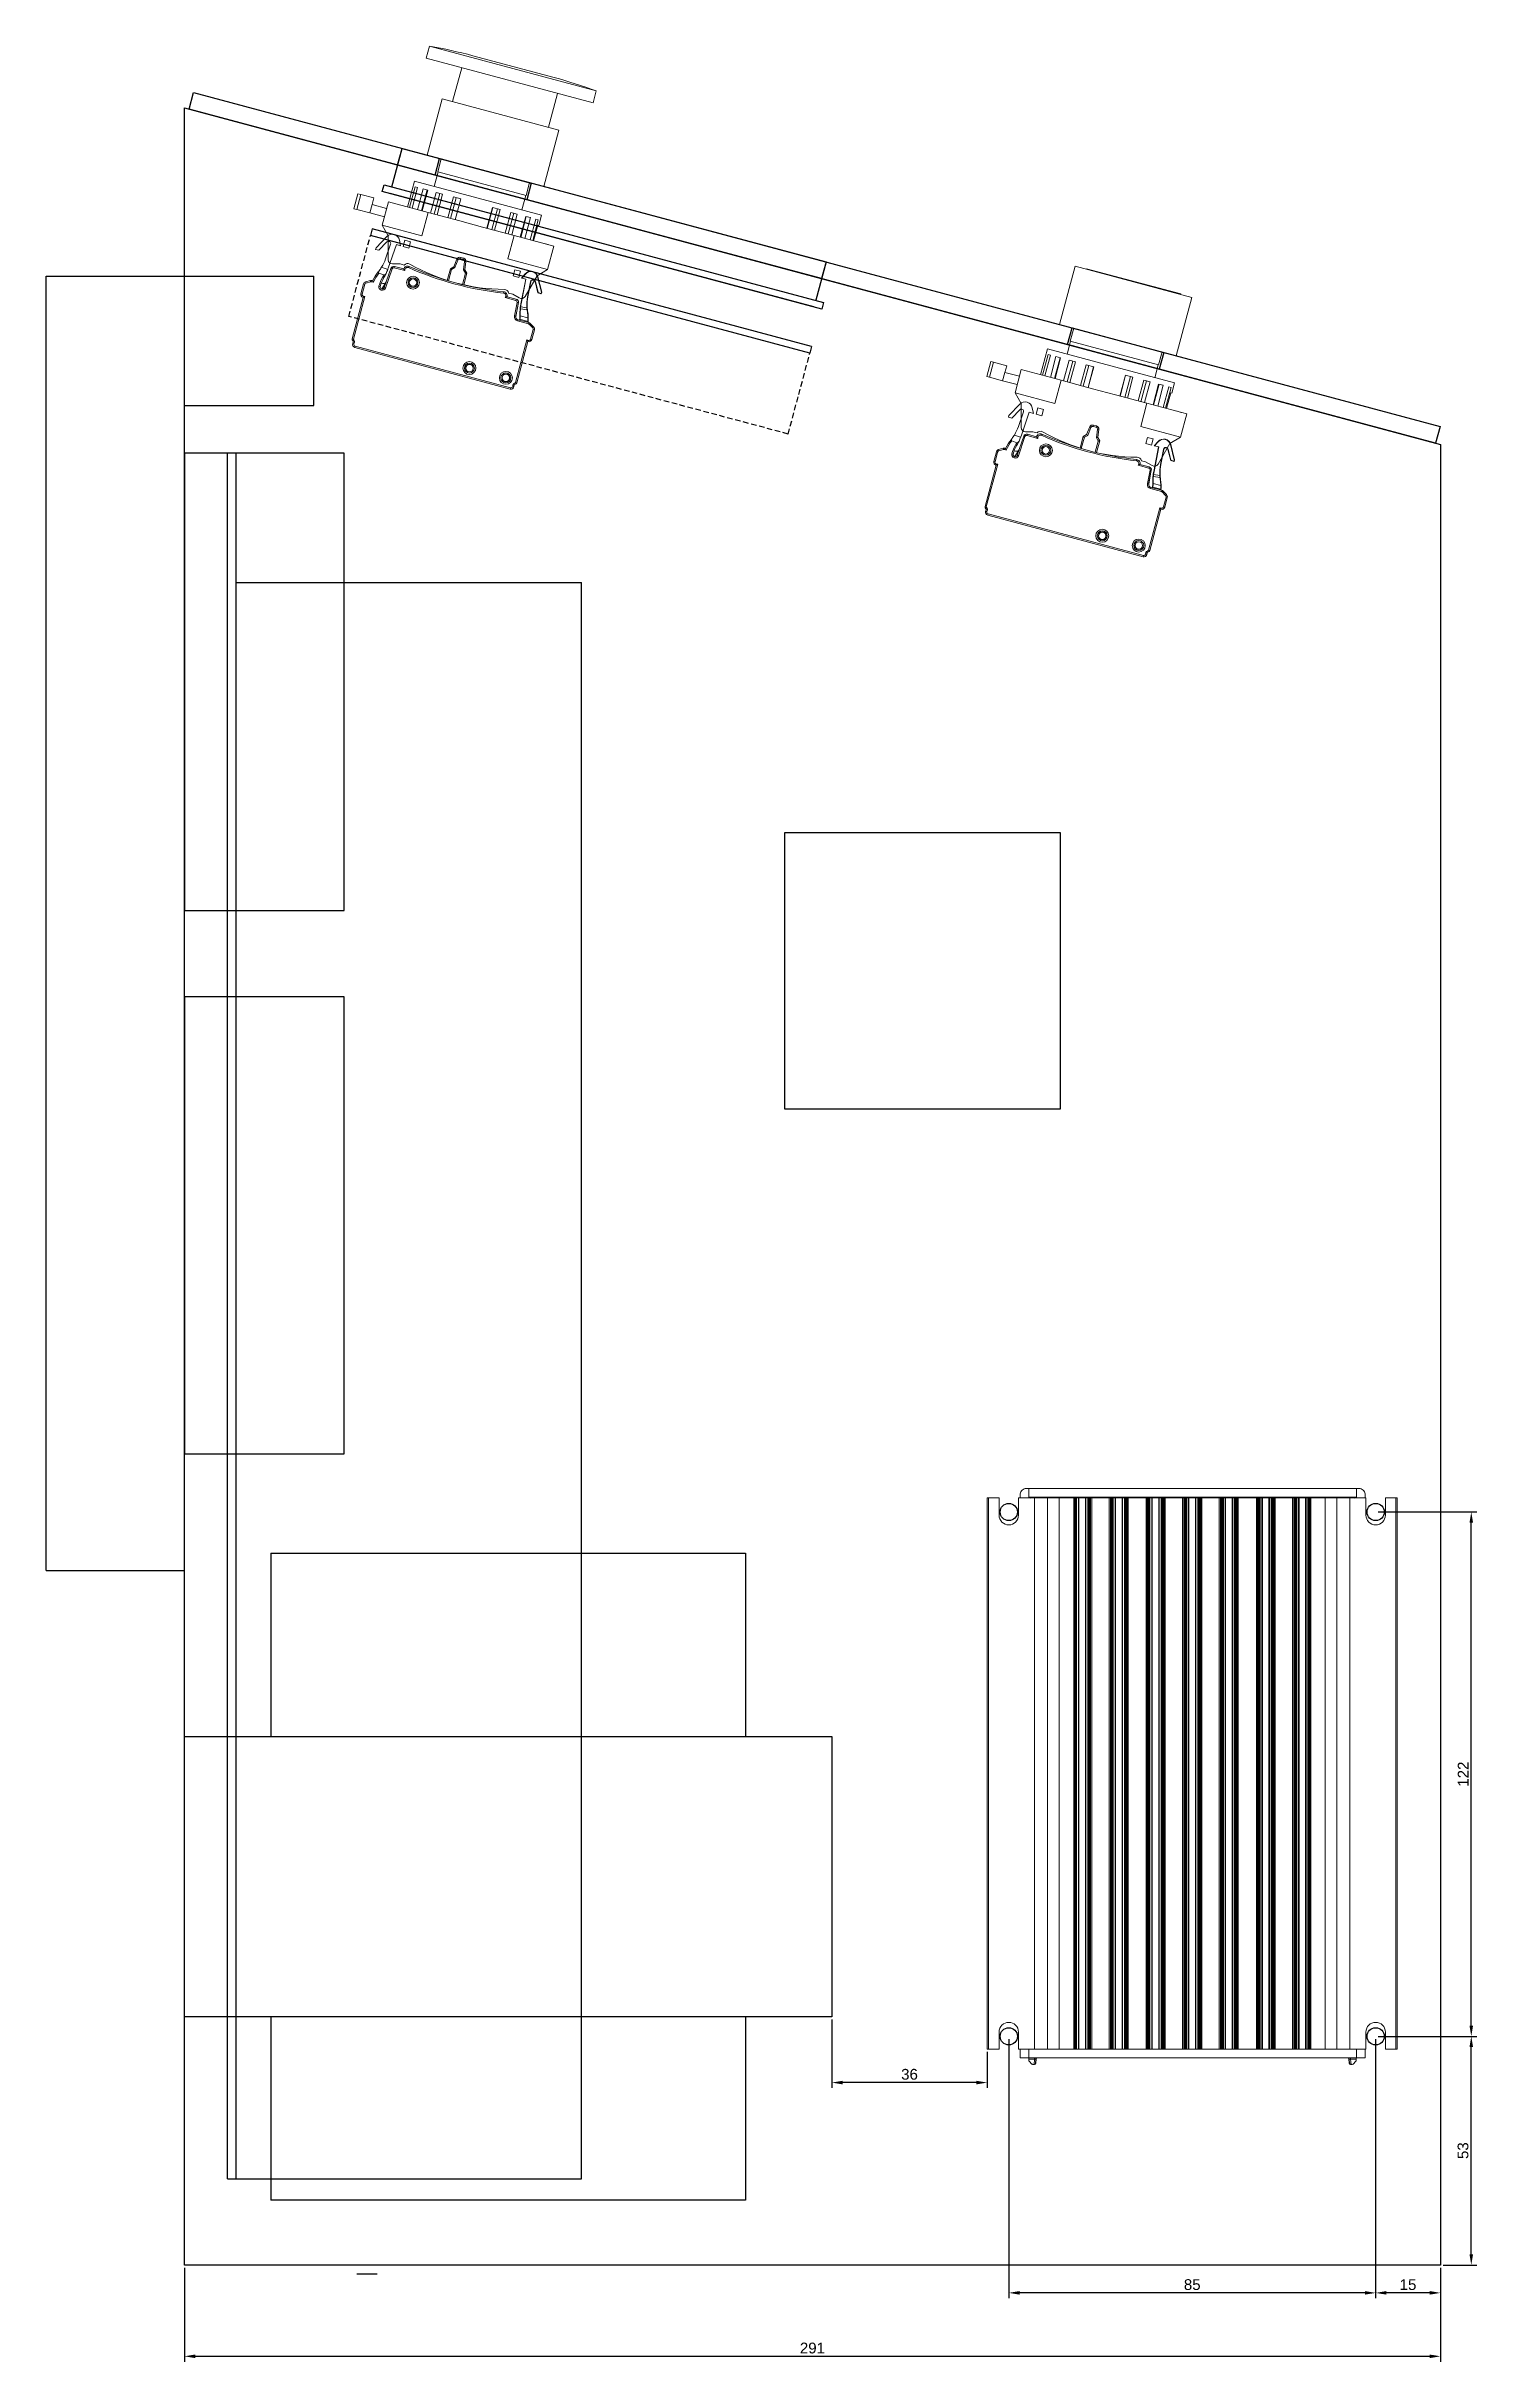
# Model space of a CAD drawing. Header units: millimetres. Extents: x -829 to 2887, y -460 to 1788.
# Drawn here: x 621 to 952, y 400 to 937 of the extents above; entities that cross this region are included whole.
import ezdxf

# ---------------------------------------------------------------- set-up
doc = ezdxf.new("R2010")
doc.units = ezdxf.units.MM
doc.linetypes.add('HIDDEN', pattern=[1.905, 1.27, -0.635])
for name, color, linetype in [('Canaletas', 1, 'Continuous'), ('COTA', 1, 'Continuous'), ('Inversor', 4, 'Continuous'), ('Trafo12V', 2, 'Continuous')]:
    doc.layers.add(name, color=color, linetype=linetype)
doc.styles.get("Standard").update_dxf_attribs({"font": 'arial.ttf'})
doc.dimstyles.new('ISO-25', dxfattribs={"dimtxt": 2.5, "dimasz": 2.5, "dimexe": 1.25, "dimexo": 0.625, "dimtad": 1, "dimtxsty": 'Standard', "dimcen": 2.5, "dimadec": 0, "dimazin": 0, "dimtfac": 1, "dimtmove": 0, "dimatfit": 3, "dimfxl": 1, "dimarcsym": 0})

msp = doc.modelspace()

# ---------------------------------------------------------------- blocks, each defined once
blk = doc.blocks.new('*D161')
at = {"layer": 'COTA', "color": 0, "lineweight": -2}
for p, q in [((929.65, 475.54), (952.44, 475.54)), ((951.19, 425.04), (951.19, 473.04)), ((944.65, 422.54), (952.44, 422.54))]:
    blk.add_line(p, q, dxfattribs=at)
at = {"layer": 'COTA', "color": 0}
for points in [[(951.6, 473.04), (950.77, 473.04), (951.19, 475.54)], [(950.77, 425.04), (951.6, 425.04), (951.19, 422.54)]]:
    blk.add_solid(points, dxfattribs=at)
at = {"layer": 'Defpoints', "color": 0}
for p in [(929.03, 475.54), (951.19, 475.54), (944.03, 422.54)]:
    blk.add_point(p, dxfattribs=at)
at = {"layer": 'COTA', "color": 0, "insert": (949.28, 449.04), "char_height": 2.5, "attachment_point": 5, "rotation": 90}
blk.add_mtext('53', dxfattribs=at)
blk = doc.blocks.new('*D163')
at = {"layer": 'COTA', "color": 0, "lineweight": -2}
for p, q in [((929.65, 597.09), (952.44, 597.09)), ((951.19, 478.04), (951.19, 594.59)), ((929.65, 475.54), (952.44, 475.54))]:
    blk.add_line(p, q, dxfattribs=at)
at = {"layer": 'COTA', "color": 0}
for points in [[(951.6, 594.59), (950.77, 594.59), (951.19, 597.09)], [(950.77, 478.04), (951.6, 478.04), (951.19, 475.54)]]:
    blk.add_solid(points, dxfattribs=at)
at = {"layer": 'Defpoints', "color": 0}
for p in [(929.03, 597.09), (951.19, 597.09), (929.03, 475.54)]:
    blk.add_point(p, dxfattribs=at)
at = {"layer": 'COTA', "color": 0, "insert": (949.31, 536.32), "char_height": 2.5, "attachment_point": 5, "rotation": 90}
blk.add_mtext('122', dxfattribs=at)
blk = doc.blocks.new('*D164')
at = {"layer": 'COTA', "color": 0, "lineweight": -2}
for p, q in [((929.03, 474.92), (929.03, 414.83)), ((944.03, 421.92), (944.03, 414.83)), ((941.53, 416.08), (931.53, 416.08))]:
    blk.add_line(p, q, dxfattribs=at)
at = {"layer": 'COTA', "color": 0}
for points in [[(931.53, 416.5), (931.53, 415.67), (929.03, 416.08)], [(941.53, 415.67), (941.53, 416.5), (944.03, 416.08)]]:
    blk.add_solid(points, dxfattribs=at)
at = {"layer": 'Defpoints', "color": 0}
for p in [(929.03, 475.54), (944.03, 422.54), (929.03, 416.08)]:
    blk.add_point(p, dxfattribs=at)
at = {"layer": 'COTA', "color": 0, "insert": (936.53, 417.98), "char_height": 2.5, "attachment_point": 5}
blk.add_mtext('15', dxfattribs=at)
blk = doc.blocks.new('*D165')
at = {"layer": 'COTA', "color": 0, "lineweight": -2}
for p, q in [((844.03, 474.92), (844.03, 414.83)), ((929.03, 474.92), (929.03, 414.83)), ((926.53, 416.08), (846.53, 416.08))]:
    blk.add_line(p, q, dxfattribs=at)
at = {"layer": 'COTA', "color": 0}
for points in [[(846.53, 416.5), (846.53, 415.67), (844.03, 416.08)], [(926.53, 415.67), (926.53, 416.5), (929.03, 416.08)]]:
    blk.add_solid(points, dxfattribs=at)
at = {"layer": 'Defpoints', "color": 0}
for p in [(844.03, 475.54), (929.03, 475.54), (844.03, 416.08)]:
    blk.add_point(p, dxfattribs=at)
at = {"layer": 'COTA', "color": 0, "insert": (886.53, 417.98), "char_height": 2.5, "attachment_point": 5}
blk.add_mtext('85', dxfattribs=at)
blk = doc.blocks.new('*D166')
at = {"layer": 'COTA', "color": 0, "lineweight": -2}
for p, q in [((653.03, 421.92), (653.03, 400.13)), ((944.03, 421.92), (944.03, 400.13)), ((655.53, 401.38), (941.53, 401.38))]:
    blk.add_line(p, q, dxfattribs=at)
at = {"layer": 'COTA', "color": 0}
for points in [[(655.53, 401.79), (655.53, 400.96), (653.03, 401.38)], [(941.53, 400.96), (941.53, 401.79), (944.03, 401.38)]]:
    blk.add_solid(points, dxfattribs=at)
at = {"layer": 'Defpoints', "color": 0}
for p in [(653.03, 422.54), (944.03, 422.54), (944.03, 401.38)]:
    blk.add_point(p, dxfattribs=at)
at = {"layer": 'COTA', "color": 0, "insert": (798.53, 403.28), "char_height": 2.5, "attachment_point": 5}
blk.add_mtext('291', dxfattribs=at)
blk = doc.blocks.new('*D167')
at = {"layer": 'COTA', "color": 0, "lineweight": -2}
for p, q in [((803.03, 479.42), (803.03, 463.58)), ((839.03, 471.92), (839.03, 463.58)), ((836.53, 464.83), (805.53, 464.83))]:
    blk.add_line(p, q, dxfattribs=at)
at = {"layer": 'COTA', "color": 0}
for points in [[(805.53, 465.24), (805.53, 464.41), (803.03, 464.83)], [(836.53, 464.41), (836.53, 465.24), (839.03, 464.83)]]:
    blk.add_solid(points, dxfattribs=at)
at = {"layer": 'Defpoints', "color": 0}
for p in [(803.03, 480.04), (839.03, 472.54), (803.03, 464.83)]:
    blk.add_point(p, dxfattribs=at)
at = {"layer": 'COTA', "color": 0, "insert": (821.03, 466.73), "char_height": 2.5, "attachment_point": 5}
blk.add_mtext('36', dxfattribs=at)

# ---------------------------------------------------------------- dimensions: what is measured, and where the dimension line sits
at = {"layer": 'COTA'}
dim = msp.add_linear_dim(base=(951.185, 597.091), p1=(929.028, 475.541), p2=(929.028, 597.091), angle=90, text='122', dimstyle='ISO-25', dxfattribs=at)
dim.commit()
dim.dimension.update_dxf_attribs({"geometry": '*D163', "text_midpoint": (949.305, 536.316)})
for base, p1, p2, picture, middle in [((803.028, 464.828), (839.029, 472.541), (803.028, 480.041), '*D167', (821.029, 466.729)), ((844.029, 416.083), (929.028, 475.541), (844.029, 475.541), '*D165', (886.529, 417.984)), ((929.028, 416.083), (944.028, 422.541), (929.028, 475.541), '*D164', (936.528, 417.984)), ((944.028, 401.378), (653.028, 422.541), (944.028, 422.541), '*D166', (798.528, 403.279))]:
    dim = msp.add_linear_dim(base=base, p1=p1, p2=p2, dimstyle='ISO-25', dxfattribs=at)
    dim.commit()
    dim.dimension.update_dxf_attribs({"geometry": picture, "text_midpoint": middle})
dim = msp.add_linear_dim(base=(951.185, 475.541), p1=(944.028, 422.541), p2=(929.028, 475.541), angle=90, dimstyle='ISO-25', dxfattribs=at)
dim.commit()
dim.dimension.update_dxf_attribs({"geometry": '*D161', "text_midpoint": (949.284, 449.041)})

# ---------------------------------------------------------------- linework, layer by layer
at = {"linetype": 'Continuous', "lineweight": 15}
for p, q in [((709.795, 936.836), (709.057, 934.083)), ((747.694, 923.731), (709.057, 934.083)), ((748.432, 926.483), (709.795, 936.836)), ((738.661, 929.619), (719.825, 934.666)), ((717.268, 931.883), (715.158, 924.011)), ((712.743, 924.658), (709.249, 911.618)), ((739.789, 917.411), (712.743, 924.658)), ((737.374, 918.058), (739.484, 925.931)), ((747.694, 923.731), (748.432, 926.483)), ((736.295, 904.371), (739.789, 917.411)), ((736.295, 904.371), (709.249, 911.618)), ((711.828, 907.718), (710.922, 904.337)), ((712.533, 910.738), (711.731, 907.744)), ((732.209, 902.257), (711.731, 907.744)), ((693.237, 902.657), (692.306, 899.18)), ((692.941, 899.009), (693.873, 902.487)), ((693.237, 902.657), (693.873, 902.487)), ((693.873, 902.487), (696.905, 901.674)), ((696.491, 900.129), (696.905, 901.674)), ((706.334, 905.567), (704.729, 899.578)), ((706.487, 904.283), (705.193, 899.453)), ((707.056, 904.131), (705.762, 899.301)), ((706.334, 905.567), (721.064, 901.62)), ((707.056, 904.131), (706.487, 904.283)), ((708.319, 903.792), (707.024, 898.963)), ((709.277, 903.535), (707.983, 898.706)), ((709.401, 903.502), (708.107, 898.673)), ((709.401, 903.502), (708.319, 903.792)), ((711.367, 902.975), (710.073, 898.146)), ((712.194, 902.754), (710.9, 897.924)), ((712.857, 902.576), (711.367, 902.975)), ((712.857, 902.576), (711.563, 897.747)), ((715.335, 901.912), (714.041, 897.083)), ((715.949, 901.748), (714.655, 896.918)), ((717.086, 901.443), (715.335, 901.912)), ((731.206, 898.902), (732.112, 902.283)), ((732.209, 902.257), (733.011, 905.251)), ((692.306, 899.18), (692.941, 899.009)), ((692.941, 899.009), (695.973, 898.197)), ((696.491, 900.129), (695.973, 898.197)), ((699.354, 897.291), (695.973, 898.197)), ((699.872, 899.223), (696.491, 900.129)), ((698.836, 895.359), (700.286, 900.768)), ((700.286, 900.768), (709.51, 898.297)), ((709.51, 898.297), (708.061, 892.887)), ((716.803, 896.343), (709.51, 898.297)), ((717.051, 901.452), (715.757, 896.623)), ((717.086, 901.443), (715.792, 896.613)), ((716.803, 896.343), (722.116, 894.919)), ((721.064, 901.62), (735.794, 897.673)), ((724.421, 899.478), (723.127, 894.648)), ((724.456, 899.468), (723.162, 894.639)), ((725.558, 899.173), (724.264, 894.343)), ((726.172, 899.008), (724.421, 899.478)), ((726.172, 899.008), (724.878, 894.179)), ((728.65, 898.345), (727.356, 893.515)), ((729.313, 898.167), (728.019, 893.337)), ((730.14, 897.945), (728.65, 898.345)), ((730.14, 897.945), (728.846, 893.116)), ((732.106, 897.418), (730.812, 892.589)), ((732.23, 897.385), (730.936, 892.556)), ((733.188, 897.128), (731.894, 892.299)), ((733.188, 897.128), (732.106, 897.418)), ((734.451, 896.79), (733.157, 891.961)), ((735.02, 896.638), (733.728, 891.818)), ((735.02, 896.638), (734.451, 896.79)), ((735.16, 895.306), (735.794, 897.673)), ((697.433, 890.158), (699.949, 892.763)), ((699.96, 891.479), (698.099, 889.552)), ((708.061, 892.887), (698.836, 895.359)), ((698.836, 895.359), (700.251, 892.91)), ((699.624, 887.576), (700.792, 890.968)), ((700.251, 887.375), (700.251, 892.91)), ((702.841, 891.907), (703.096, 890.594)), ((704.114, 891.874), (703.726, 890.425)), ((705.418, 891.525), (704.114, 891.874)), ((705.418, 891.525), (705.03, 890.076)), ((729.408, 892.965), (722.116, 894.919)), ((727.959, 887.556), (729.408, 892.965)), ((729.408, 892.965), (738.633, 890.493)), ((733.159, 891.97), (736.055, 891.194)), ((734.91, 895.373), (733.942, 891.761)), ((735.16, 895.306), (734.91, 895.373)), ((736.055, 891.194), (736.053, 891.185)), ((736.055, 891.194), (736.399, 891.102)), ((736.399, 891.102), (736.397, 891.092)), ((736.399, 891.102), (737.312, 890.858)), ((697.327, 889.759), (697.433, 890.158)), ((698.099, 889.552), (697.327, 889.759)), ((700.132, 885.073), (698.699, 885.612)), ((702.15, 890.92), (700.242, 885.377)), ((701.251, 886.375), (703.003, 886.375)), ((701.706, 885.791), (701.628, 885.501)), ((701.706, 885.791), (703.833, 885.221)), ((703.096, 890.594), (702.15, 890.92)), ((703.003, 886.375), (703.969, 886.116)), ((703.726, 890.425), (705.03, 890.076)), ((714.641, 885.279), (715.432, 885.736)), ((715.432, 885.736), (716.162, 887.498)), ((716.439, 887.384), (715.67, 885.527)), ((716.99, 887.907), (716.912, 887.617)), ((717.658, 887.417), (716.912, 887.617)), ((716.99, 887.907), (717.736, 887.707)), ((717.736, 887.707), (717.658, 887.417)), ((717.689, 884.986), (717.951, 886.978)), ((718.249, 886.939), (718, 885.048)), ((737.184, 885.084), (727.959, 887.556)), ((737.184, 885.084), (738.633, 890.493)), ((737.312, 890.858), (737.309, 890.848)), ((859.404, 885.878), (855.78, 872.355)), ((886.45, 878.631), (859.404, 885.878)), ((693.912, 879.493), (694.515, 881.743)), ((694.805, 881.666), (694.202, 879.415)), ((694.805, 881.666), (694.515, 881.743)), ((695.01, 882.238), (696.112, 882.534)), ((696.189, 882.244), (695.088, 881.949)), ((696.396, 882.244), (696.474, 882.534)), ((696.805, 882.134), (696.396, 882.244)), ((696.474, 882.534), (696.638, 882.49)), ((698.387, 881.193), (698.098, 881.27)), ((699.247, 883.833), (698.099, 884.265)), ((698.98, 881.862), (698.633, 881.955)), ((699.773, 882.179), (698.749, 880.583)), ((699.334, 880.903), (700.863, 885.342)), ((701.146, 885.245), (699.618, 880.806)), ((704.122, 884.832), (701.628, 885.501)), ((713.909, 882.548), (714.641, 885.279)), ((714.899, 885.082), (714.197, 882.463)), ((715.67, 885.527), (714.899, 885.082)), ((717.433, 881.596), (718.134, 884.215)), ((718.134, 884.215), (717.689, 884.986)), ((718.456, 884.257), (717.725, 881.526)), ((718, 885.048), (718.456, 884.257)), ((729.178, 883.606), (729.566, 885.055)), ((730.482, 883.256), (729.178, 883.606)), ((729.566, 885.055), (730.87, 884.705)), ((730.482, 883.256), (730.87, 884.705)), ((732.094, 882.897), (730.975, 877.142)), ((732.163, 882.883), (731.044, 877.129)), ((731.989, 884.096), (731.112, 883.087)), ((731.192, 883.072), (731.112, 883.087)), ((732.042, 884.05), (731.192, 883.072)), ((731.192, 883.072), (732.163, 882.883)), ((734.734, 883.67), (731.967, 878.876)), ((732.042, 884.05), (731.989, 884.096)), ((732.541, 878.75), (733.226, 882.273)), ((732.61, 878.737), (733.295, 882.259)), ((733.226, 882.273), (733.295, 882.259)), ((734.338, 882.302), (734.27, 882.285)), ((734.27, 882.285), (734.918, 879.686)), ((734.338, 882.302), (734.976, 879.743)), ((734.734, 883.67), (737.184, 885.084)), ((734.854, 883.375), (734.922, 883.392)), ((735.726, 879.879), (734.854, 883.375)), ((735.798, 879.878), (734.922, 883.392)), ((862.038, 885.276), (862.012, 885.179)), ((883.868, 879.427), (862.038, 885.276)), ((691.894, 869.062), (694.455, 878.623)), ((694.823, 878.835), (692.183, 868.984)), ((694.202, 879.415), (693.912, 879.493)), ((694.485, 878.925), (694.407, 878.636)), ((694.455, 878.623), (694.407, 878.636)), ((694.485, 878.925), (694.823, 878.835)), ((729.832, 877.943), (727.342, 878.611)), ((727.787, 878.802), (729.91, 878.233)), ((728.117, 879.645), (729.083, 879.386)), ((730.601, 878.51), (729.083, 879.386)), ((729.51, 874.334), (730.121, 877.481)), ((729.793, 874.196), (730.42, 877.422)), ((730.416, 877.423), (729.804, 874.277)), ((729.91, 878.233), (729.832, 877.943)), ((729.91, 878.233), (729.914, 878.232)), ((730.42, 877.422), (730.416, 877.423)), ((732.405, 875.767), (730.891, 876.018)), ((730.937, 876.478), (732.374, 876.241)), ((731.044, 877.129), (730.975, 877.142)), ((732.478, 875.226), (732.558, 875.239)), ((732.541, 878.75), (732.61, 878.737)), ((734.976, 879.743), (734.918, 879.686)), ((734.918, 879.686), (735.691, 879.479)), ((734.976, 879.743), (735.642, 879.565)), ((735.642, 879.565), (735.726, 879.879)), ((735.642, 879.565), (735.691, 879.479)), ((735.691, 879.479), (735.798, 879.878)), ((735.726, 879.879), (735.798, 879.878)), ((882.826, 865.108), (886.45, 878.631)), ((883.842, 879.33), (883.868, 879.427)), ((730.233, 873.177), (730.31, 873.467)), ((732.739, 872.506), (730.233, 873.177)), ((730.31, 873.467), (732.817, 872.796)), ((730.765, 873.552), (730.76, 873.554)), ((730.842, 874.779), (730.761, 874.778)), ((732.589, 873.064), (730.765, 873.552)), ((730.838, 874.361), (732.601, 873.889)), ((732.58, 872.859), (732.594, 873.062)), ((732.589, 873.064), (732.594, 873.062)), ((732.739, 872.506), (732.817, 872.796)), ((733.725, 871.596), (732.918, 872.402)), ((733.131, 872.614), (733.937, 871.808)), ((733.225, 868.959), (733.828, 871.21)), ((734.118, 871.132), (733.515, 868.881)), ((733.828, 871.21), (734.118, 871.132)), ((882.826, 865.108), (855.78, 872.355)), ((859.064, 871.475), (858.262, 868.481)), ((692.183, 868.984), (691.894, 869.062)), ((692.027, 867.949), (692.153, 868.297)), ((692.435, 868.195), (692.308, 867.846)), ((692.581, 867.323), (692.503, 867.033)), ((728.505, 857.386), (692.503, 867.033)), ((692.581, 867.323), (728.583, 857.676)), ((729.758, 858.916), (732.397, 868.767)), ((732.609, 868.399), (730.048, 858.839)), ((732.397, 868.767), (732.735, 868.676)), ((732.658, 868.386), (732.609, 868.399)), ((732.735, 868.676), (732.658, 868.386)), ((733.225, 868.959), (733.515, 868.881)), ((852.968, 866.69), (851.363, 860.701)), ((853.121, 865.407), (851.827, 860.577)), ((853.69, 865.254), (852.396, 860.425)), ((852.968, 866.69), (867.699, 862.743)), ((853.69, 865.254), (853.121, 865.407)), ((854.953, 864.916), (853.659, 860.086)), ((855.912, 864.659), (854.618, 859.829)), ((856.035, 864.626), (854.741, 859.796)), ((856.035, 864.626), (854.953, 864.916)), ((858.359, 868.455), (857.556, 865.461)), ((878.74, 862.994), (858.262, 868.481)), ((878.74, 862.994), (879.542, 865.988)), ((718.755, 861.41), (718.762, 861.434)), ((719.216, 863.098), (719.223, 863.122)), ((729.758, 858.916), (730.048, 858.839)), ((839.872, 863.78), (838.94, 860.303)), ((838.94, 860.303), (839.576, 860.133)), ((839.576, 860.133), (840.508, 863.61)), ((839.576, 860.133), (842.608, 859.32)), ((839.872, 863.78), (840.508, 863.61)), ((840.508, 863.61), (843.539, 862.798)), ((843.125, 861.252), (842.608, 859.32)), ((845.988, 858.415), (842.608, 859.32)), ((843.125, 861.252), (843.539, 862.798)), ((846.506, 860.346), (843.125, 861.252)), ((845.471, 856.483), (846.92, 861.892)), ((846.92, 861.892), (856.145, 859.42)), ((856.145, 859.42), (854.695, 854.011)), ((863.438, 857.466), (856.145, 859.42)), ((858.002, 864.099), (856.708, 859.269)), ((858.829, 863.877), (857.534, 859.048)), ((859.491, 863.7), (858.002, 864.099)), ((859.491, 863.7), (858.197, 858.87)), ((861.969, 863.036), (860.675, 858.206)), ((862.583, 862.871), (861.289, 858.042)), ((863.72, 862.567), (861.969, 863.036)), ((863.686, 862.576), (862.392, 857.746)), ((863.72, 862.567), (862.426, 857.737)), ((867.699, 862.743), (882.429, 858.796)), ((871.055, 860.601), (869.761, 855.772)), ((871.09, 860.592), (869.796, 855.762)), ((872.193, 860.297), (870.898, 855.467)), ((872.807, 860.132), (871.055, 860.601)), ((872.807, 860.132), (871.512, 855.302)), ((875.284, 859.468), (873.99, 854.638)), ((875.947, 859.29), (874.653, 854.461)), ((876.774, 859.069), (875.284, 859.468)), ((876.774, 859.069), (875.48, 854.239)), ((877.841, 860.025), (878.643, 863.02)), ((881.795, 856.43), (882.429, 858.796)), ((728.583, 857.676), (728.505, 857.386)), ((729.08, 857.993), (729.145, 858.359)), ((729.44, 858.306), (729.376, 857.941)), ((844.068, 851.282), (846.584, 853.887)), ((854.695, 854.011), (845.471, 856.483)), ((845.471, 856.483), (846.885, 854.033)), ((846.885, 848.498), (846.885, 854.033)), ((863.438, 857.466), (868.75, 856.043)), ((876.043, 854.088), (868.75, 856.043)), ((874.593, 848.679), (876.043, 854.088)), ((876.043, 854.088), (885.267, 851.617)), ((878.741, 858.542), (877.447, 853.712)), ((878.864, 858.509), (877.57, 853.679)), ((879.823, 858.252), (878.529, 853.422)), ((879.823, 858.252), (878.741, 858.542)), ((881.085, 857.914), (879.791, 853.084)), ((881.654, 857.761), (880.363, 852.941)), ((881.544, 856.497), (880.576, 852.884)), ((881.654, 857.761), (881.085, 857.914)), ((881.795, 856.43), (881.544, 856.497)), ((843.961, 850.883), (844.068, 851.282)), ((844.734, 850.676), (843.961, 850.883)), ((846.594, 852.602), (844.734, 850.676)), ((846.258, 848.699), (847.427, 852.092)), ((848.785, 852.043), (846.876, 846.501)), ((849.73, 851.718), (848.785, 852.043)), ((849.475, 853.03), (849.73, 851.718)), ((850.749, 852.998), (850.361, 851.549)), ((850.361, 851.549), (851.665, 851.2)), ((852.053, 852.649), (850.749, 852.998)), ((852.053, 852.649), (851.665, 851.2)), ((862.067, 846.859), (862.797, 848.622)), ((863.074, 848.507), (862.305, 846.651)), ((863.624, 849.03), (863.547, 848.74)), ((864.293, 848.541), (863.547, 848.74)), ((863.624, 849.03), (864.37, 848.83)), ((864.37, 848.83), (864.293, 848.541)), ((864.323, 846.11), (864.586, 848.102)), ((864.883, 848.063), (864.634, 846.171)), ((883.818, 846.208), (874.593, 848.679)), ((879.794, 853.094), (882.69, 852.318)), ((882.69, 852.318), (882.687, 852.308)), ((882.69, 852.318), (883.034, 852.226)), ((883.034, 852.226), (883.031, 852.216)), ((883.034, 852.226), (883.946, 851.981)), ((883.818, 846.208), (885.267, 851.617)), ((883.946, 851.981), (883.944, 851.971)), ((840.547, 840.617), (841.15, 842.867)), ((841.439, 842.789), (840.836, 840.539)), ((841.439, 842.789), (841.15, 842.867)), ((841.645, 843.362), (842.746, 843.657)), ((842.824, 843.367), (841.722, 843.072)), ((843.031, 843.367), (843.108, 843.657)), ((843.439, 843.258), (843.031, 843.367)), ((843.108, 843.657), (843.272, 843.613)), ((845.881, 844.957), (844.733, 845.389)), ((845.615, 842.985), (845.268, 843.079)), ((846.767, 846.197), (845.333, 846.736)), ((846.408, 843.302), (845.383, 841.707)), ((845.968, 842.027), (847.497, 846.466)), ((847.781, 846.368), (846.252, 841.929)), ((847.885, 847.498), (849.637, 847.498)), ((848.34, 846.914), (848.262, 846.624)), ((850.757, 845.956), (848.262, 846.624)), ((848.34, 846.914), (850.467, 846.344)), ((849.637, 847.498), (850.603, 847.239)), ((860.544, 843.672), (861.275, 846.403)), ((861.533, 846.205), (860.832, 843.587)), ((861.275, 846.403), (862.067, 846.859)), ((862.305, 846.651), (861.533, 846.205)), ((864.067, 842.72), (864.769, 845.338)), ((864.769, 845.338), (864.323, 846.11)), ((865.091, 845.38), (864.359, 842.649)), ((864.634, 846.171), (865.091, 845.38)), ((875.813, 844.729), (876.201, 846.178)), ((877.117, 844.38), (875.813, 844.729)), ((876.201, 846.178), (877.505, 845.829)), ((877.117, 844.38), (877.505, 845.829)), ((878.728, 844.02), (877.61, 838.266)), ((878.797, 844.007), (877.679, 838.252)), ((878.624, 845.22), (877.747, 844.211)), ((877.826, 844.195), (877.747, 844.211)), ((878.677, 845.174), (877.826, 844.195)), ((877.826, 844.195), (878.797, 844.007)), ((881.369, 844.793), (878.601, 840)), ((878.677, 845.174), (878.624, 845.22)), ((879.176, 839.874), (879.86, 843.396)), ((879.244, 839.861), (879.929, 843.383)), ((879.86, 843.396), (879.929, 843.383)), ((880.973, 843.425), (880.905, 843.409)), ((880.905, 843.409), (881.553, 840.81)), ((880.973, 843.425), (881.611, 840.867)), ((881.369, 844.793), (883.818, 846.208)), ((881.489, 844.499), (881.556, 844.516)), ((882.36, 841.003), (881.489, 844.499)), ((882.433, 841.002), (881.556, 844.516)), ((838.528, 830.185), (841.09, 839.746)), ((841.457, 839.958), (838.818, 830.108)), ((840.836, 840.539), (840.547, 840.617)), ((841.119, 840.049), (841.042, 839.759)), ((841.09, 839.746), (841.042, 839.759)), ((841.119, 840.049), (841.457, 839.958)), ((845.022, 842.316), (844.732, 842.394)), ((876.467, 839.067), (873.977, 839.734)), ((874.422, 839.925), (876.544, 839.357)), ((874.752, 840.769), (875.717, 840.51)), ((877.235, 839.634), (875.717, 840.51)), ((876.144, 835.458), (876.756, 838.604)), ((876.428, 835.319), (877.055, 838.546)), ((877.05, 838.547), (876.439, 835.4)), ((876.544, 839.357), (876.467, 839.067)), ((876.544, 839.357), (876.549, 839.355)), ((877.055, 838.546), (877.05, 838.547)), ((877.571, 837.602), (879.008, 837.364)), ((877.679, 838.252), (877.61, 838.266)), ((879.176, 839.874), (879.244, 839.861)), ((881.611, 840.867), (881.553, 840.81)), ((881.553, 840.81), (882.326, 840.603)), ((881.611, 840.867), (882.276, 840.688)), ((882.276, 840.688), (882.36, 841.003)), ((882.276, 840.688), (882.326, 840.603)), ((882.326, 840.603), (882.433, 841.002)), ((882.36, 841.003), (882.433, 841.002)), ((876.867, 834.301), (876.945, 834.591)), ((879.374, 833.629), (876.867, 834.301)), ((876.945, 834.591), (879.451, 833.919)), ((877.399, 834.676), (877.394, 834.677)), ((877.477, 835.903), (877.395, 835.902)), ((879.223, 834.187), (877.399, 834.676)), ((877.472, 835.485), (879.235, 835.012)), ((879.04, 836.891), (877.526, 837.141)), ((879.112, 836.35), (879.193, 836.363)), ((879.214, 833.983), (879.228, 834.186)), ((879.223, 834.187), (879.228, 834.186)), ((879.374, 833.629), (879.451, 833.919)), ((880.359, 832.719), (879.553, 833.526)), ((879.765, 833.738), (880.571, 832.932)), ((879.86, 830.083), (880.463, 832.333)), ((880.753, 832.255), (880.15, 830.005)), ((880.463, 832.333), (880.753, 832.255)), ((838.818, 830.108), (838.528, 830.185)), ((838.661, 829.072), (838.788, 829.421)), ((839.07, 829.318), (838.943, 828.97)), ((839.215, 828.446), (839.138, 828.157)), ((875.14, 818.51), (839.138, 828.157)), ((839.215, 828.446), (875.217, 818.8)), ((876.392, 820.04), (879.032, 829.89)), ((879.244, 829.523), (876.682, 819.962)), ((879.032, 829.89), (879.37, 829.8)), ((879.292, 829.51), (879.244, 829.523)), ((879.37, 829.8), (879.292, 829.51)), ((879.86, 830.083), (880.15, 830.005)), ((865.39, 822.533), (865.396, 822.558)), ((865.851, 824.221), (865.858, 824.245)), ((875.217, 818.8), (875.14, 818.51)), ((875.715, 819.117), (875.779, 819.482)), ((876.075, 819.43), (876.01, 819.064)), ((876.392, 820.04), (876.682, 819.962))]:
    msp.add_line(p, q, dxfattribs=at)
for p, q in [((653.028, 422.541), (653.028, 922.541)), ((653.028, 922.541), (944.028, 844.568)), ((701.073, 904.284), (703.454, 913.171)), ((703.454, 913.171), (801.688, 886.849)), ((698.872, 903.218), (699.286, 904.763)), ((800.68, 875.938), (698.872, 903.218)), ((699.286, 904.763), (801.094, 877.484)), ((798.893, 876.417), (700.658, 902.739)), ((696.542, 894.524), (696.128, 892.979)), ((797.937, 865.699), (696.128, 892.979)), ((798.351, 867.245), (696.542, 894.524)), ((801.688, 886.849), (799.307, 877.963)), ((621.028, 583.541), (621.028, 883.541)), ((621.028, 883.541), (653.028, 883.541)), ((801.094, 877.484), (800.68, 875.938)), ((798.351, 867.245), (797.937, 865.699)), ((944.028, 844.568), (944.028, 422.541)), ((663.028, 442.541), (663.028, 842.541)), ((665.028, 442.541), (665.028, 842.541)), ((621.028, 583.541), (653.028, 583.541)), ((944.028, 422.541), (653.028, 422.541))]:
    msp.add_line(p, q)
at = {"linetype": 'HIDDEN'}
for p, q in [((691.107, 874.24), (696.128, 892.979)), ((792.916, 846.961), (691.107, 874.24)), ((792.916, 846.961), (797.937, 865.699))]:
    msp.add_line(p, q, dxfattribs=at)
for points in [[(654.122, 922.248), (655.157, 926.112), (943.969, 848.725), (942.934, 844.861)], [(702.418, 909.307), (703.454, 913.171), (801.688, 886.849), (800.653, 882.985)], [(711.112, 906.978), (712.147, 910.842), (733.397, 905.148), (732.362, 901.284)], [(857.643, 867.715), (858.678, 871.579), (879.928, 865.885), (878.893, 862.021)], [(690.028, 736.541), (690.028, 842.541), (653.028, 842.541), (653.028, 736.541)], [(856.028, 690.541), (856.028, 754.541), (792.028, 754.541), (792.028, 690.541)], [(690.028, 610.541), (690.028, 716.541), (653.028, 716.541), (653.028, 610.541)]]:
    msp.add_lwpolyline(points, close=True)
at = {"linetype": 'Continuous', "lineweight": 15, "flags": 128}
for points in [[(705.067, 885.81), (705.065, 885.805), (705.058, 885.789), (705.047, 885.764), (705.032, 885.73), (705.013, 885.688), (704.992, 885.641), (704.969, 885.589), (704.945, 885.536)], [(715.432, 885.736), (715.437, 885.732), (715.45, 885.72), (715.472, 885.701), (715.502, 885.675), (715.538, 885.643), (715.579, 885.607), (715.624, 885.568), (715.67, 885.527)], [(716.162, 887.498), (716.167, 887.496), (716.183, 887.49), (716.209, 887.479), (716.243, 887.465), (716.285, 887.447), (716.333, 887.428), (716.385, 887.406), (716.439, 887.384)], [(718.249, 886.939), (718.243, 886.94), (718.226, 886.942), (718.199, 886.946), (718.162, 886.951), (718.117, 886.957), (718.065, 886.963), (718.009, 886.971), (717.951, 886.978)], [(695.088, 881.949), (695.073, 882.005), (695.058, 882.06), (695.045, 882.11), (695.033, 882.154), (695.023, 882.19), (695.016, 882.216), (695.012, 882.233), (695.01, 882.238)], [(696.189, 882.244), (696.174, 882.3), (696.159, 882.355), (696.146, 882.405), (696.134, 882.449), (696.125, 882.485), (696.117, 882.512), (696.113, 882.528), (696.112, 882.534)], [(697.99, 884.463), (697.974, 884.476), (697.96, 884.488), (697.948, 884.498), (697.938, 884.506), (697.93, 884.512), (697.924, 884.517), (697.921, 884.52), (697.92, 884.521)], [(699.246, 883.223), (699.241, 883.225), (699.227, 883.234), (699.203, 883.248), (699.171, 883.267), (699.132, 883.291), (699.087, 883.317), (699.039, 883.346), (698.988, 883.376)], [(699.334, 880.903), (699.339, 880.901), (699.355, 880.896), (699.381, 880.887), (699.416, 880.875), (699.459, 880.86), (699.509, 880.843), (699.562, 880.825), (699.618, 880.806)], [(700.863, 885.342), (700.868, 885.341), (700.883, 885.335), (700.909, 885.326), (700.945, 885.314), (700.988, 885.299), (701.037, 885.282), (701.091, 885.264), (701.146, 885.245)], [(714.641, 885.279), (714.646, 885.275), (714.661, 885.264), (714.684, 885.246), (714.716, 885.221), (714.756, 885.191), (714.8, 885.157), (714.848, 885.12), (714.899, 885.082)], [(718, 885.048), (717.994, 885.047), (717.976, 885.043), (717.947, 885.038), (717.909, 885.03), (717.862, 885.02), (717.808, 885.01), (717.75, 884.998), (717.689, 884.986)], [(718.134, 884.215), (718.19, 884.222), (718.245, 884.229), (718.295, 884.236), (718.341, 884.242), (718.381, 884.247), (718.413, 884.251), (718.437, 884.254), (718.452, 884.256), (718.456, 884.257)], [(694.823, 878.835), (694.751, 878.793), (694.682, 878.754), (694.619, 878.717), (694.563, 878.685), (694.517, 878.659), (694.483, 878.639), (694.462, 878.627), (694.455, 878.623)], [(727.013, 879.93), (727.012, 879.924), (727.011, 879.907), (727.008, 879.88), (727.004, 879.842), (726.999, 879.797), (726.994, 879.746), (726.988, 879.69), (726.981, 879.631)], [(730.416, 877.423), (730.41, 877.425), (730.393, 877.428), (730.366, 877.433), (730.33, 877.44), (730.285, 877.449), (730.234, 877.459), (730.179, 877.47), (730.121, 877.481)], [(729.804, 874.277), (729.799, 874.278), (729.782, 874.281), (729.755, 874.287), (729.718, 874.294), (729.673, 874.302), (729.622, 874.312), (729.567, 874.323), (729.51, 874.334)], [(730.76, 873.554), (730.742, 873.43), (730.73, 873.355)], [(732.918, 872.402), (732.96, 872.444), (733, 872.483), (733.036, 872.52), (733.068, 872.552), (733.095, 872.579), (733.114, 872.598), (733.126, 872.61), (733.131, 872.614)], [(733.725, 871.596), (733.766, 871.637), (733.806, 871.677), (733.843, 871.714), (733.875, 871.746), (733.901, 871.772), (733.921, 871.792), (733.933, 871.804), (733.937, 871.808)], [(692.308, 867.846), (692.253, 867.866), (692.201, 867.885), (692.152, 867.903), (692.109, 867.919), (692.074, 867.931), (692.048, 867.941), (692.032, 867.947), (692.027, 867.949)], [(692.259, 868.771), (692.225, 868.723), (692.192, 868.678), (692.161, 868.636), (692.135, 868.599), (692.113, 868.569), (692.096, 868.546), (692.086, 868.532), (692.083, 868.528)], [(692.435, 868.195), (692.38, 868.215), (692.328, 868.234), (692.279, 868.252), (692.236, 868.267), (692.201, 868.28), (692.175, 868.29), (692.159, 868.295), (692.153, 868.297)], [(732.397, 868.767), (732.439, 868.695), (732.478, 868.626), (732.515, 868.563), (732.547, 868.507), (732.574, 868.461), (732.593, 868.427), (732.605, 868.406), (732.609, 868.399)], [(729.585, 858.769), (729.591, 858.711), (729.597, 858.655), (729.603, 858.603), (729.607, 858.558), (729.611, 858.521), (729.614, 858.493), (729.616, 858.476), (729.617, 858.471)], [(729.08, 857.993), (729.138, 857.983), (729.193, 857.973), (729.245, 857.964), (729.289, 857.956), (729.326, 857.95), (729.353, 857.945), (729.37, 857.942), (729.376, 857.941)], [(729.145, 858.359), (729.202, 858.348), (729.258, 858.339), (729.309, 858.33), (729.354, 858.322), (729.391, 858.315), (729.418, 858.31), (729.435, 858.307), (729.44, 858.306)], [(862.797, 848.622), (862.802, 848.62), (862.818, 848.613), (862.843, 848.603), (862.878, 848.588), (862.92, 848.571), (862.968, 848.551), (863.02, 848.53), (863.074, 848.507)], [(864.883, 848.063), (864.877, 848.064), (864.861, 848.066), (864.833, 848.069), (864.796, 848.074), (864.751, 848.08), (864.7, 848.087), (864.644, 848.094), (864.586, 848.102)], [(841.722, 843.072), (841.707, 843.129), (841.692, 843.183), (841.679, 843.233), (841.667, 843.277), (841.658, 843.313), (841.65, 843.34), (841.646, 843.356), (841.645, 843.362)], [(842.824, 843.367), (842.809, 843.424), (842.794, 843.478), (842.781, 843.528), (842.769, 843.572), (842.759, 843.608), (842.752, 843.635), (842.748, 843.652), (842.746, 843.657)], [(844.625, 845.587), (844.609, 845.6), (844.594, 845.611), (844.582, 845.621), (844.572, 845.63), (844.564, 845.636), (844.559, 845.641), (844.555, 845.643), (844.554, 845.644)], [(845.88, 844.346), (845.876, 844.349), (845.861, 844.357), (845.838, 844.372), (845.806, 844.391), (845.767, 844.414), (845.722, 844.441), (845.673, 844.47), (845.623, 844.5)], [(847.497, 846.466), (847.502, 846.464), (847.518, 846.459), (847.544, 846.45), (847.579, 846.437), (847.622, 846.423), (847.672, 846.406), (847.725, 846.387), (847.781, 846.368)], [(851.702, 846.934), (851.699, 846.928), (851.692, 846.913), (851.681, 846.887), (851.666, 846.853), (851.648, 846.812), (851.627, 846.764), (851.604, 846.713), (851.58, 846.66)], [(861.275, 846.403), (861.28, 846.399), (861.295, 846.388), (861.319, 846.369), (861.351, 846.345), (861.39, 846.315), (861.435, 846.281), (861.483, 846.244), (861.533, 846.205)], [(862.067, 846.859), (862.071, 846.855), (862.085, 846.844), (862.107, 846.824), (862.136, 846.798), (862.172, 846.767), (862.214, 846.731), (862.258, 846.691), (862.305, 846.651)], [(864.634, 846.171), (864.628, 846.17), (864.611, 846.167), (864.582, 846.161), (864.543, 846.153), (864.496, 846.144), (864.442, 846.133), (864.384, 846.122), (864.323, 846.11)], [(864.769, 845.338), (864.825, 845.345), (864.879, 845.353), (864.93, 845.359), (864.976, 845.365), (865.016, 845.371), (865.048, 845.375), (865.071, 845.378), (865.086, 845.38), (865.091, 845.38)], [(841.457, 839.958), (841.386, 839.917), (841.317, 839.877), (841.253, 839.841), (841.197, 839.808), (841.152, 839.782), (841.118, 839.762), (841.097, 839.75), (841.09, 839.746)], [(845.968, 842.027), (845.974, 842.025), (845.989, 842.02), (846.015, 842.011), (846.051, 841.998), (846.094, 841.984), (846.143, 841.967), (846.197, 841.948), (846.252, 841.929)], [(873.647, 841.053), (873.647, 841.048), (873.645, 841.031), (873.642, 841.003), (873.638, 840.966), (873.633, 840.921), (873.628, 840.869), (873.622, 840.813), (873.616, 840.755)], [(877.05, 838.547), (877.045, 838.548), (877.028, 838.551), (877.001, 838.557), (876.964, 838.564), (876.919, 838.572), (876.869, 838.582), (876.813, 838.593), (876.756, 838.604)], [(876.439, 835.4), (876.433, 835.402), (876.416, 835.405), (876.389, 835.41), (876.352, 835.417), (876.308, 835.426), (876.257, 835.436), (876.202, 835.446), (876.144, 835.458)], [(877.394, 834.677), (877.376, 834.553), (877.364, 834.478)], [(879.553, 833.526), (879.594, 833.567), (879.634, 833.607), (879.671, 833.644), (879.703, 833.676), (879.729, 833.702), (879.749, 833.722), (879.761, 833.734), (879.765, 833.738)], [(880.359, 832.719), (880.401, 832.761), (880.44, 832.801), (880.477, 832.837), (880.509, 832.869), (880.536, 832.896), (880.555, 832.915), (880.567, 832.927), (880.571, 832.932)], [(838.943, 828.97), (838.888, 828.99), (838.835, 829.009), (838.786, 829.027), (838.744, 829.042), (838.709, 829.055), (838.682, 829.064), (838.666, 829.07), (838.661, 829.072)], [(838.894, 829.894), (838.859, 829.847), (838.826, 829.801), (838.796, 829.759), (838.769, 829.722), (838.747, 829.692), (838.731, 829.67), (838.721, 829.656), (838.717, 829.651)], [(839.07, 829.318), (839.015, 829.338), (838.962, 829.358), (838.913, 829.375), (838.871, 829.391), (838.835, 829.404), (838.809, 829.413), (838.793, 829.419), (838.788, 829.421)], [(879.032, 829.89), (879.073, 829.819), (879.113, 829.75), (879.15, 829.686), (879.182, 829.631), (879.208, 829.585), (879.228, 829.551), (879.24, 829.53), (879.244, 829.523)], [(875.715, 819.117), (875.773, 819.106), (875.828, 819.097), (875.879, 819.088), (875.924, 819.08), (875.961, 819.073), (875.988, 819.068), (876.005, 819.065), (876.01, 819.064)], [(875.779, 819.482), (875.837, 819.472), (875.892, 819.462), (875.943, 819.453), (875.988, 819.445), (876.025, 819.439), (876.052, 819.434), (876.069, 819.431), (876.075, 819.43)], [(876.22, 819.893), (876.226, 819.834), (876.232, 819.778), (876.237, 819.727), (876.242, 819.682), (876.246, 819.644), (876.249, 819.617), (876.25, 819.6), (876.251, 819.594)]]:
    msp.add_lwpolyline(points, dxfattribs=at)
at = {"linetype": 'Continuous', "lineweight": 15}
for centre, radius in [((705.987, 882.055), 1.5), ((705.987, 882.055), 1.15), ((705.987, 882.055), 0.854), ((719.055, 862.248), 1.5), ((719.055, 862.248), 1.15), ((719.055, 862.248), 0.891), ((719.055, 862.248), 0.854), ((727.507, 859.983), 1.5), ((727.507, 859.983), 1.15), ((727.507, 859.983), 0.891), ((727.507, 859.983), 0.854), ((852.621, 843.179), 1.5), ((852.621, 843.179), 1.15), ((852.621, 843.179), 0.854), ((865.69, 823.371), 1.5), ((865.69, 823.371), 1.15), ((865.69, 823.371), 0.891), ((865.69, 823.371), 0.854), ((874.142, 821.107), 1.5), ((874.142, 821.107), 1.15), ((874.142, 821.107), 0.891), ((874.142, 821.107), 0.854)]:
    msp.add_circle(centre, radius, dxfattribs=at)
for centre, radius, start, end in [((692.568, 832.942), 105.312, 75, 80.5854), ((711.404, 827.895), 105.312, 69.4146, 75), ((701.172, 891.582), 1.7, 11, 136), ((700.319, 891.131), 0.5, 341, 136), ((690.169, 890.831), 10, 328.54008, 341), ((701.251, 887.375), 1, 180, 270), ((701.524, 885.114), 0.7, 75, 161.00017), ((701.529, 885.113), 0.7, 75, 161), ((704.702, 884.988), 0.9, 66.05021, 165), ((704.74, 885.479), 1, 60.40596, 140.4285), ((704.702, 884.988), 0.6, 66.05021, 195), ((734.71, 952.545), 73.022, 246.05021, 263.94979), ((727.457, 925.478), 45, 240.40596, 269.59404), ((716.809, 887.231), 0.7, 75, 157.5), ((716.809, 887.231), 0.4, 75, 157.5), ((717.555, 887.031), 0.4, 352.5, 75), ((717.555, 887.031), 0.7, 352.5, 75), ((695.191, 881.562), 0.7, 105, 165), ((695.191, 881.562), 0.4, 105, 165), ((696.293, 881.857), 0.7, 75, 105), ((696.293, 881.857), 0.4, 75, 105), ((705.678, 878.204), 10.005, 140.84801, 154.63525), ((705.678, 878.204), 9.705, 141.35006, 156.10855), ((690.169, 890.831), 9.995, 320.84801, 322.93982), ((698.866, 881.064), 0.795, 165, 341), ((706.11, 879.123), 8.295, 149.15491, 165), ((698.866, 881.064), 0.495, 165, 341), ((706.11, 879.123), 7.995, 149.15491, 165), ((699.162, 882.538), 0.7, 255, 334.30254), ((689.368, 889.121), 11.205, 329.15491, 331.83969), ((689.368, 889.121), 11.505, 329.15491, 334.66282), ((689.368, 889.121), 11.5, 339.38985, 341), ((734.71, 952.545), 73.322, 246.05021, 263.94979), ((727.131, 879.479), 1, 9.5715, 89.59404), ((733.272, 882.981), 1.7, 14, 139), ((733.272, 882.981), 1.63, 14, 139), ((733.785, 882.164), 0.57, 14, 169), ((733.785, 882.164), 0.5, 14, 169), ((694.588, 879.312), 0.7, 165, 255), ((694.588, 879.312), 0.4, 165, 255), ((726.918, 879.035), 0.6, 315, 83.94979), ((726.918, 879.035), 0.9, 345, 83.94979), ((729.729, 877.557), 0.4, 349, 75), ((729.729, 877.557), 0.7, 349, 75), ((729.733, 877.556), 0.7, 348.99983, 75), ((731.101, 879.376), 1, 240, 330), ((742.264, 874.948), 11.505, 175.33718, 180.84509), ((742.264, 874.948), 11.423, 174.62603, 180.84509), ((742.264, 874.948), 11.5, 169, 170.61015), ((742.264, 874.948), 11.43, 169, 172.30528), ((742.426, 876.829), 10.07, 169, 183.34896), ((742.426, 876.829), 10.077, 186.04784, 189.15199), ((742.426, 876.829), 10, 169, 181.45992), ((722.681, 873.648), 9.923, 1.38958, 9.15199), ((742.426, 876.829), 9.995, 187.06018, 189.15199), ((722.681, 873.648), 10.005, 355.36475, 9.15199), ((730.491, 874.143), 1, 169, 255), ((730.491, 874.143), 0.7, 169, 255), ((722.766, 874.66), 7.995, 350.74261, 0.84509), ((722.766, 874.66), 8.077, 357.87711, 0.84509), ((732.636, 872.119), 0.4, 45, 75), ((732.636, 872.119), 0.7, 45, 75), ((733.442, 871.313), 0.4, 345, 45), ((733.442, 871.313), 0.7, 345, 45), ((692.377, 868.933), 0.5, 165, 234.04794), ((692.684, 867.709), 0.7, 160, 255), ((691.966, 868.366), 0.2, 340, 54.04794), ((692.377, 868.933), 0.2, 165, 234.04794), ((691.966, 868.366), 0.5, 340, 54.04794), ((692.684, 867.709), 0.4, 160, 255), ((732.839, 869.063), 0.7, 255, 345), ((732.839, 869.063), 0.4, 255, 345), ((719.055, 862.248), 0.865, 79.27209, 250.1722), ((729.637, 858.272), 0.5, 95.95206, 170), ((729.565, 858.968), 0.2, 275.95206, 345), ((729.565, 858.968), 0.5, 275.95206, 345), ((728.686, 858.063), 0.7, 255, 350), ((728.686, 858.063), 0.4, 255, 350), ((729.637, 858.272), 0.2, 95.95206, 170), ((847.806, 852.706), 1.7, 11, 136), ((836.803, 851.955), 10, 328.54008, 341), ((846.954, 852.255), 0.5, 341, 136), ((847.885, 848.498), 1, 180, 270), ((863.443, 848.354), 0.7, 75, 157.5), ((863.443, 848.354), 0.4, 75, 157.5), ((864.189, 848.154), 0.4, 352.5, 75), ((864.189, 848.154), 0.7, 352.5, 75), ((841.826, 842.686), 0.7, 105, 165), ((841.826, 842.686), 0.4, 105, 165), ((842.927, 842.981), 0.7, 75, 105), ((842.927, 842.981), 0.4, 75, 105), ((852.313, 839.327), 10.005, 140.84801, 154.63525), ((852.313, 839.327), 9.705, 141.35006, 156.10855), ((836.803, 851.955), 9.995, 320.84801, 322.93982), ((852.745, 840.247), 8.295, 149.15491, 165), ((852.745, 840.247), 7.995, 149.15491, 165), ((845.796, 843.662), 0.7, 255, 334.30254), ((836.003, 850.245), 11.205, 329.15491, 331.83969), ((836.003, 850.245), 11.505, 329.15491, 334.66282), ((836.003, 850.245), 11.5, 339.38985, 341), ((848.159, 846.238), 0.7, 75, 161.00017), ((848.163, 846.237), 0.7, 75, 161), ((851.336, 846.111), 0.9, 66.05021, 165), ((851.374, 846.602), 1, 60.40596, 140.4285), ((851.336, 846.111), 0.6, 66.05021, 195), ((881.344, 913.669), 73.322, 246.05021, 263.94979), ((881.344, 913.669), 73.022, 246.05021, 263.94979), ((874.091, 886.601), 45, 240.40596, 269.59404), ((879.907, 844.105), 1.7, 14, 139), ((879.907, 844.105), 1.63, 14, 139), ((880.42, 843.288), 0.57, 14, 169), ((880.42, 843.288), 0.5, 14, 169), ((841.223, 840.435), 0.7, 165, 255), ((841.223, 840.435), 0.4, 165, 255), ((845.5, 842.188), 0.795, 165, 341), ((845.5, 842.188), 0.495, 165, 341), ((873.553, 840.158), 0.6, 315, 83.94979), ((873.553, 840.158), 0.9, 345, 83.94979), ((873.765, 840.603), 1, 9.5715, 89.59404), ((876.363, 838.681), 0.4, 349, 75), ((876.363, 838.681), 0.7, 349, 75), ((876.368, 838.679), 0.7, 348.99983, 75), ((877.735, 840.5), 1, 240, 330), ((888.899, 836.071), 11.5, 169, 170.61015), ((888.899, 836.071), 11.43, 169, 172.30528), ((889.061, 837.953), 10.07, 169, 183.34896), ((889.061, 837.953), 10, 169, 181.45992), ((877.126, 835.267), 1, 169, 255), ((877.126, 835.267), 0.7, 169, 255), ((869.401, 835.784), 7.995, 350.74261, 0.84509), ((888.899, 836.071), 11.505, 175.33718, 180.84509), ((869.401, 835.784), 8.077, 357.87711, 0.84509), ((888.899, 836.071), 11.423, 174.62603, 180.84509), ((889.061, 837.953), 10.077, 186.04784, 189.15199), ((869.315, 834.772), 9.923, 1.38958, 9.15199), ((889.061, 837.953), 9.995, 187.06018, 189.15199), ((869.315, 834.772), 10.005, 355.36475, 9.15199), ((879.27, 833.243), 0.4, 45, 75), ((879.27, 833.243), 0.7, 45, 75), ((880.076, 832.437), 0.4, 345, 45), ((880.076, 832.437), 0.7, 345, 45), ((839.011, 830.056), 0.5, 165, 234.04794), ((839.319, 828.833), 0.7, 160, 255), ((838.6, 829.489), 0.2, 340, 54.04794), ((839.011, 830.056), 0.2, 165, 234.04794), ((838.6, 829.489), 0.5, 340, 54.04794), ((839.319, 828.833), 0.4, 160, 255), ((879.473, 830.186), 0.7, 255, 345), ((879.473, 830.186), 0.4, 255, 345), ((865.69, 823.371), 0.865, 79.27209, 250.1722), ((875.321, 819.186), 0.7, 255, 350), ((875.321, 819.186), 0.4, 255, 350), ((876.272, 819.395), 0.5, 95.95206, 170), ((876.272, 819.395), 0.2, 95.95206, 170), ((876.199, 820.092), 0.2, 275.95206, 345), ((876.199, 820.092), 0.5, 275.95206, 345)]:
    msp.add_arc(centre, radius, start, end, dxfattribs=at)
for centre, major_axis, ratio, start_param, end_param in [((690.186, 890.879), (-3.524, -9.369), 0.9999873, 1.2788603, 1.3764861), ((689.348, 889.067), (-4.048, -10.764), 0.9999873, 1.4933165, 1.5758348), ((701.524, 885.114), (0.386, -0.104), 0.9999617, 1.5707963, 3.0717821), ((742.255, 874.891), (-1.876, -11.346), 0.9999873, 4.7073505, 4.7898688), ((742.292, 875.119), (-1.866, -11.285), 0.9998858, 4.7570806, 4.7975501), ((742.401, 876.679), (-1.638, -9.904), 0.9998858, 4.9199547, 4.9672275), ((742.434, 876.879), (-1.633, -9.876), 0.9999873, 4.9066992, 5.0043251), ((722.771, 874.679), (-2.089, -7.798), 0.9999973, 1.6926345, 1.7932641), ((722.675, 873.626), (-2.57, -9.591), 0.9999973, 1.7759853, 1.859091), ((836.821, 852.002), (-3.524, -9.369), 0.9999873, 1.2788603, 1.3764861), ((835.982, 850.191), (-4.048, -10.764), 0.9999873, 1.4933165, 1.5758348), ((848.159, 846.238), (0.386, -0.104), 0.9999617, 1.5707963, 3.0717821), ((888.889, 836.014), (-1.876, -11.346), 0.9999873, 4.7073505, 4.7898688), ((888.927, 836.242), (-1.866, -11.285), 0.9998858, 4.7570806, 4.7975501), ((889.036, 837.803), (-1.638, -9.904), 0.9998858, 4.9199547, 4.9672275), ((889.069, 838.002), (-1.633, -9.876), 0.9999873, 4.9066992, 5.0043251), ((869.406, 835.802), (-2.089, -7.798), 0.9999973, 1.6926345, 1.7932641), ((869.309, 834.749), (-2.57, -9.591), 0.9999973, 1.7759853, 1.859091)]:
    msp.add_ellipse(centre, major_axis=major_axis, ratio=ratio, start_param=start_param, end_param=end_param, dxfattribs=at)
for points, knots in [([(696.805, 882.134), (696.804, 882.135), (696.795, 882.154), (696.778, 882.191), (696.756, 882.237), (696.738, 882.275), (696.724, 882.306), (696.71, 882.335), (696.694, 882.369), (696.677, 882.405), (696.662, 882.437), (696.651, 882.461), (696.644, 882.477), (696.639, 882.488), (696.638, 882.489), (696.638, 882.49)], [0, 0, 0, 0, 0.0063793, 0.115304, 0.2257486, 0.2904055, 0.3554359, 0.4217558, 0.4885848, 0.5890562, 0.6921791, 0.7680568, 0.8457417, 0.9216497, 1, 1, 1, 1]), ([(697.99, 884.463), (697.99, 884.451), (697.988, 884.426), (697.993, 884.392), (698.002, 884.36), (698.014, 884.335), (698.029, 884.314), (698.046, 884.296), (698.066, 884.281), (698.084, 884.271), (698.096, 884.266), (698.099, 884.265)], [0, 0, 0, 0, 0.1612585, 0.3250913, 0.446517, 0.5707952, 0.6663264, 0.7644728, 0.8600907, 0.9587105, 1, 1, 1, 1]), ([(698.145, 884.808), (698.114, 884.763), (698.051, 884.673), (698.002, 884.554), (697.992, 884.481), (697.99, 884.463)], [0, 0, 0, 0, 0.4244512, 0.8616095, 1, 1, 1, 1]), ([(699.247, 883.833), (699.266, 883.828), (699.311, 883.816), (699.399, 883.829), (699.526, 883.888), (699.664, 884.013), (699.732, 884.136), (699.766, 884.198)], [0, 0, 0, 0, 0.0786687, 0.1832268, 0.3573701, 0.6759987, 1, 1, 1, 1]), ([(703.833, 885.221), (703.834, 885.218), (703.837, 885.213), (703.861, 885.172), (703.907, 885.099), (703.991, 884.977), (704.071, 884.884), (704.121, 884.833), (704.122, 884.832)], [0, 0, 0, 0, 0.1250533, 0.2496123, 0.4191171, 0.6601611, 0.9940863, 1, 1, 1, 1]), ([(727.787, 878.802), (727.785, 878.8), (727.78, 878.797), (727.739, 878.774), (727.662, 878.733), (727.529, 878.671), (727.412, 878.629), (727.344, 878.611), (727.342, 878.611)], [0, 0, 0, 0, 0.1250534, 0.2496129, 0.419117, 0.660161, 0.9940863, 1, 1, 1, 1]), ([(843.439, 843.258), (843.439, 843.259), (843.43, 843.278), (843.412, 843.315), (843.39, 843.361), (843.372, 843.399), (843.358, 843.429), (843.344, 843.459), (843.329, 843.492), (843.312, 843.528), (843.297, 843.56), (843.286, 843.584), (843.278, 843.6), (843.273, 843.611), (843.273, 843.612), (843.272, 843.613)], [0, 0, 0, 0, 0.0063793, 0.115304, 0.2257486, 0.2904055, 0.3554359, 0.4217558, 0.4885848, 0.5890562, 0.6921791, 0.7680568, 0.8457417, 0.9216497, 1, 1, 1, 1]), ([(844.625, 845.587), (844.624, 845.575), (844.623, 845.55), (844.627, 845.515), (844.636, 845.484), (844.648, 845.459), (844.663, 845.437), (844.68, 845.419), (844.701, 845.404), (844.719, 845.394), (844.73, 845.39), (844.733, 845.389)], [0, 0, 0, 0, 0.1612585, 0.3250913, 0.446517, 0.5707952, 0.6663264, 0.7644728, 0.8600907, 0.9587105, 1, 1, 1, 1]), ([(844.779, 845.931), (844.749, 845.887), (844.686, 845.796), (844.636, 845.677), (844.627, 845.604), (844.625, 845.587)], [0, 0, 0, 0, 0.4244512, 0.8616095, 1, 1, 1, 1]), ([(845.881, 844.957), (845.901, 844.952), (845.945, 844.94), (846.033, 844.953), (846.16, 845.011), (846.298, 845.137), (846.366, 845.26), (846.401, 845.321)], [0, 0, 0, 0, 0.0786687, 0.1832268, 0.3573701, 0.6759987, 1, 1, 1, 1]), ([(850.467, 846.344), (850.468, 846.342), (850.471, 846.336), (850.495, 846.296), (850.541, 846.222), (850.626, 846.101), (850.706, 846.007), (850.756, 845.957), (850.757, 845.956)], [0, 0, 0, 0, 0.1250533, 0.2496123, 0.4191171, 0.6601611, 0.9940863, 1, 1, 1, 1]), ([(874.422, 839.925), (874.419, 839.924), (874.414, 839.921), (874.373, 839.898), (874.297, 839.857), (874.163, 839.794), (874.047, 839.753), (873.978, 839.734), (873.977, 839.734)], [0, 0, 0, 0, 0.1250534, 0.2496129, 0.419117, 0.660161, 0.9940863, 1, 1, 1, 1])]:
    msp.add_open_spline(points, degree=3, knots=knots, dxfattribs=at)
at = {"layer": 'Canaletas'}
for p, q in [((653.028, 883.541), (683.028, 883.541)), ((683.028, 853.541), (683.028, 883.541)), ((653.028, 853.541), (683.028, 853.541)), ((665.028, 812.541), (745.028, 812.541)), ((745.028, 442.541), (745.028, 812.541)), ((663.028, 442.541), (745.028, 442.541)), ((697.701, 420.399), (693.002, 420.399))]:
    msp.add_line(p, q, dxfattribs=at)
at = {"layer": 'Inversor', "linetype": 'Continuous', "lineweight": 15}
for p, q in [((848.64, 602.541), (848.142, 602.541)), ((848.64, 600.541), (848.64, 602.541)), ((848.64, 602.541), (924.612, 602.541)), ((924.612, 602.541), (924.612, 600.541)), ((925.111, 602.541), (924.612, 602.541)), ((839.329, 600.341), (839.029, 600.341)), ((839.029, 600.341), (839.029, 472.541)), ((841.779, 600.341), (839.329, 600.341)), ((839.329, 600.341), (839.329, 472.541)), ((841.779, 596.341), (841.779, 600.341)), ((846.279, 600.341), (846.279, 596.341)), ((846.279, 600.341), (850.012, 600.341)), ((846.645, 601.041), (846.645, 600.341)), ((848.64, 600.341), (848.64, 600.541)), ((848.872, 600.541), (849.087, 600.292)), ((850.012, 600.341), (853.006, 600.341)), ((850.012, 600.341), (850.012, 472.541)), ((853.006, 600.341), (855.738, 600.341)), ((853.006, 600.341), (853.006, 472.541)), ((856.801, 600.541), (856.819, 600.341)), ((857.093, 600.341), (857.091, 600.541)), ((859.066, 600.341), (859.066, 472.541)), ((859.111, 600.341), (859.066, 600.341)), ((859.111, 600.341), (859.111, 472.541)), ((859.157, 600.341), (859.111, 600.341)), ((859.157, 600.341), (859.157, 472.541)), ((859.202, 600.341), (859.157, 600.341)), ((859.202, 600.341), (859.202, 472.541)), ((859.247, 600.341), (859.202, 600.341)), ((859.247, 600.341), (859.247, 472.541)), ((859.292, 600.341), (859.247, 600.341)), ((859.292, 600.341), (859.292, 472.541)), ((859.337, 600.341), (859.292, 600.341)), ((859.337, 600.341), (859.337, 472.541)), ((859.383, 600.341), (859.337, 600.341)), ((859.383, 600.341), (859.383, 472.541)), ((859.428, 600.341), (859.383, 600.341)), ((859.428, 600.341), (859.428, 472.541)), ((859.475, 600.341), (859.428, 600.341)), ((859.473, 600.341), (859.473, 472.541)), ((859.52, 600.341), (859.473, 600.341)), ((859.518, 600.341), (859.518, 472.541)), ((859.566, 600.341), (859.518, 600.341)), ((859.564, 600.341), (859.564, 472.541)), ((859.611, 600.341), (859.564, 600.341)), ((859.609, 600.341), (859.609, 472.541)), ((859.656, 600.341), (859.609, 600.341)), ((859.654, 600.341), (859.654, 472.541)), ((859.701, 600.341), (859.654, 600.341)), ((859.699, 600.341), (859.699, 472.541)), ((859.746, 600.341), (859.699, 600.341)), ((859.745, 600.341), (859.745, 472.541)), ((860.154, 600.341), (859.745, 600.341)), ((860.097, 600.341), (860.095, 600.541)), ((860.154, 600.341), (860.278, 600.341)), ((860.154, 600.341), (860.154, 472.541)), ((860.278, 600.341), (861.778, 600.341)), ((860.278, 600.341), (860.278, 472.541)), ((860.427, 600.264), (860.451, 600.541)), ((861.778, 600.341), (861.903, 600.341)), ((861.778, 600.341), (861.778, 472.541)), ((862.312, 600.341), (861.903, 600.341)), ((861.903, 472.541), (861.903, 600.341)), ((862.357, 600.341), (862.31, 600.341)), ((862.312, 472.541), (862.312, 600.341)), ((862.403, 600.341), (862.355, 600.341)), ((862.357, 472.541), (862.357, 600.341)), ((862.448, 600.341), (862.401, 600.341)), ((862.403, 472.541), (862.403, 600.341)), ((862.493, 600.341), (862.446, 600.341)), ((862.448, 472.541), (862.448, 600.341)), ((862.538, 600.341), (862.491, 600.341)), ((862.493, 472.541), (862.493, 600.341)), ((862.584, 600.341), (862.536, 600.341)), ((862.538, 472.541), (862.538, 600.341)), ((862.629, 600.341), (862.582, 600.341)), ((862.584, 472.541), (862.584, 600.341)), ((862.629, 472.541), (862.629, 600.341)), ((862.674, 600.341), (862.629, 600.341)), ((862.674, 472.541), (862.674, 600.341)), ((862.719, 600.341), (862.674, 600.341)), ((862.719, 472.541), (862.719, 600.341)), ((862.764, 600.341), (862.719, 600.341)), ((862.764, 472.541), (862.764, 600.341)), ((862.81, 600.341), (862.764, 600.341)), ((862.81, 472.541), (862.81, 600.341)), ((862.855, 600.341), (862.81, 600.341)), ((862.855, 472.541), (862.855, 600.341)), ((862.9, 600.341), (862.855, 600.341)), ((862.9, 472.541), (862.9, 600.341)), ((862.945, 600.341), (862.9, 600.341)), ((862.945, 472.541), (862.945, 600.341)), ((862.991, 600.341), (862.945, 600.341)), ((862.991, 472.541), (862.991, 600.341)), ((863.27, 600.341), (862.991, 600.341)), ((863.27, 600.341), (867.287, 600.341)), ((863.27, 600.341), (863.27, 472.541)), ((864.801, 600.541), (864.819, 600.341)), ((865.102, 600.341), (865.101, 600.541)), ((867.566, 600.341), (867.287, 600.341)), ((867.287, 472.541), (867.287, 600.341)), ((867.566, 600.341), (867.566, 472.541)), ((867.611, 600.341), (867.566, 600.341)), ((867.611, 600.341), (867.611, 472.541)), ((867.656, 600.341), (867.611, 600.341)), ((867.656, 600.341), (867.656, 472.541)), ((867.702, 600.341), (867.656, 600.341)), ((867.702, 600.341), (867.702, 472.541)), ((867.747, 600.341), (867.702, 600.341)), ((867.747, 600.341), (867.747, 472.541)), ((867.792, 600.341), (867.747, 600.341)), ((867.792, 600.341), (867.792, 472.541)), ((867.837, 600.341), (867.792, 600.341)), ((867.837, 600.341), (867.837, 472.541)), ((867.883, 600.341), (867.837, 600.341)), ((867.883, 600.341), (867.883, 472.541)), ((867.928, 600.341), (867.883, 600.341)), ((867.928, 600.341), (867.928, 472.541)), ((867.975, 600.341), (867.928, 600.341)), ((867.973, 600.341), (867.973, 472.541)), ((868.02, 600.341), (867.973, 600.341)), ((868.018, 600.341), (868.018, 472.541)), ((868.066, 600.341), (868.018, 600.341)), ((868.064, 600.341), (868.064, 472.541)), ((868.111, 600.341), (868.064, 600.341)), ((868.106, 600.341), (868.104, 600.541)), ((868.109, 600.341), (868.109, 472.541)), ((868.156, 600.341), (868.109, 600.341)), ((868.154, 600.341), (868.154, 472.541)), ((868.201, 600.341), (868.154, 600.341)), ((868.199, 600.341), (868.199, 472.541)), ((868.247, 600.341), (868.199, 600.341)), ((868.245, 600.341), (868.245, 472.541)), ((868.654, 600.341), (868.245, 600.341)), ((868.428, 600.27), (868.451, 600.541)), ((868.654, 600.341), (868.778, 600.341)), ((868.654, 600.341), (868.654, 472.541)), ((868.778, 600.341), (870.278, 600.341)), ((868.778, 600.341), (868.778, 472.541)), ((870.278, 600.341), (870.403, 600.341)), ((870.278, 600.341), (870.278, 472.541)), ((870.812, 600.341), (870.403, 600.341)), ((870.403, 472.541), (870.403, 600.341)), ((870.857, 600.341), (870.81, 600.341)), ((870.812, 472.541), (870.812, 600.341)), ((870.903, 600.341), (870.855, 600.341)), ((870.857, 472.541), (870.857, 600.341)), ((870.948, 600.341), (870.901, 600.341)), ((870.903, 472.541), (870.903, 600.341)), ((870.993, 600.341), (870.946, 600.341)), ((870.948, 472.541), (870.948, 600.341)), ((871.038, 600.341), (870.991, 600.341)), ((870.993, 472.541), (870.993, 600.341)), ((871.084, 600.341), (871.036, 600.341)), ((871.038, 472.541), (871.038, 600.341)), ((871.129, 600.341), (871.082, 600.341)), ((871.084, 472.541), (871.084, 600.341)), ((871.129, 472.541), (871.129, 600.341)), ((871.174, 600.341), (871.129, 600.341)), ((871.174, 472.541), (871.174, 600.341)), ((871.219, 600.341), (871.174, 600.341)), ((871.219, 472.541), (871.219, 600.341)), ((871.264, 600.341), (871.219, 600.341)), ((871.264, 472.541), (871.264, 600.341)), ((871.31, 600.341), (871.264, 600.341)), ((871.31, 472.541), (871.31, 600.341)), ((871.355, 600.341), (871.31, 600.341)), ((871.355, 472.541), (871.355, 600.341)), ((871.4, 600.341), (871.355, 600.341)), ((871.4, 472.541), (871.4, 600.341)), ((871.445, 600.341), (871.4, 600.341)), ((871.445, 472.541), (871.445, 600.341)), ((871.491, 600.341), (871.445, 600.341)), ((871.491, 472.541), (871.491, 600.341)), ((871.668, 600.341), (871.491, 600.341)), ((871.668, 600.341), (875.889, 600.341)), ((871.668, 600.341), (871.668, 472.541)), ((872.801, 600.541), (872.819, 600.341)), ((873.111, 600.341), (873.11, 600.541)), ((876.066, 600.341), (875.889, 600.341)), ((875.889, 472.541), (875.889, 600.341)), ((876.066, 600.341), (876.066, 472.541)), ((876.111, 600.341), (876.066, 600.341)), ((876.111, 600.341), (876.111, 472.541)), ((876.156, 600.341), (876.111, 600.341)), ((876.115, 600.341), (876.114, 600.541)), ((876.156, 600.341), (876.156, 472.541)), ((876.202, 600.341), (876.156, 600.341)), ((876.202, 600.341), (876.202, 472.541)), ((876.247, 600.341), (876.202, 600.341)), ((876.247, 600.341), (876.247, 472.541)), ((876.292, 600.341), (876.247, 600.341)), ((876.292, 600.341), (876.292, 472.541)), ((876.337, 600.341), (876.292, 600.341)), ((876.337, 600.341), (876.337, 472.541)), ((876.383, 600.341), (876.337, 600.341)), ((876.383, 600.341), (876.383, 472.541)), ((876.428, 600.341), (876.383, 600.341)), ((876.428, 600.273), (876.451, 600.541)), ((876.428, 600.341), (876.428, 472.541)), ((876.475, 600.341), (876.428, 600.341)), ((876.473, 600.341), (876.473, 472.541)), ((876.52, 600.341), (876.473, 600.341)), ((876.518, 600.341), (876.518, 472.541)), ((876.566, 600.341), (876.518, 600.341)), ((876.564, 600.341), (876.564, 472.541)), ((876.611, 600.341), (876.564, 600.341)), ((876.609, 600.341), (876.609, 472.541)), ((876.656, 600.341), (876.609, 600.341)), ((876.654, 600.341), (876.654, 472.541)), ((876.701, 600.341), (876.654, 600.341)), ((876.699, 600.341), (876.699, 472.541)), ((876.746, 600.341), (876.699, 600.341)), ((876.745, 600.341), (876.745, 472.541)), ((877.154, 600.341), (876.745, 600.341)), ((877.154, 600.341), (877.278, 600.341)), ((877.154, 600.341), (877.154, 472.541)), ((877.278, 600.341), (878.778, 600.341)), ((877.278, 600.341), (877.278, 472.541)), ((878.778, 600.341), (878.903, 600.341)), ((878.778, 600.341), (878.778, 472.541)), ((879.312, 600.341), (878.903, 600.341)), ((878.903, 472.541), (878.903, 600.341)), ((879.357, 600.341), (879.31, 600.341)), ((879.312, 472.541), (879.312, 600.341)), ((879.403, 600.341), (879.355, 600.341)), ((879.357, 472.541), (879.357, 600.341)), ((879.448, 600.341), (879.401, 600.341)), ((879.403, 472.541), (879.403, 600.341)), ((879.493, 600.341), (879.446, 600.341)), ((879.448, 472.541), (879.448, 600.341)), ((879.538, 600.341), (879.491, 600.341)), ((879.493, 472.541), (879.493, 600.341)), ((879.583, 600.341), (879.536, 600.341)), ((879.538, 472.541), (879.538, 600.341)), ((879.629, 600.341), (879.582, 600.341)), ((879.583, 472.541), (879.583, 600.341)), ((879.629, 472.541), (879.629, 600.341)), ((879.674, 600.341), (879.629, 600.341)), ((879.674, 472.541), (879.674, 600.341)), ((879.719, 600.341), (879.674, 600.341)), ((879.719, 472.541), (879.719, 600.341)), ((879.764, 600.341), (879.719, 600.341)), ((879.764, 472.541), (879.764, 600.341)), ((879.81, 600.341), (879.764, 600.341)), ((879.81, 472.541), (879.81, 600.341)), ((879.855, 600.341), (879.81, 600.341)), ((879.855, 472.541), (879.855, 600.341)), ((879.9, 600.341), (879.855, 600.341)), ((879.9, 472.541), (879.9, 600.341)), ((879.945, 600.341), (879.9, 600.341)), ((879.945, 472.541), (879.945, 600.341)), ((879.991, 600.341), (879.945, 600.341)), ((879.991, 472.541), (879.991, 600.341)), ((880.27, 600.341), (879.991, 600.341)), ((880.801, 600.541), (880.819, 600.341)), ((881.12, 600.341), (881.12, 600.541)), ((884.124, 600.341), (884.123, 600.541)), ((884.566, 600.341), (884.287, 600.341)), ((884.434, 600.341), (884.451, 600.541)), ((884.566, 600.341), (884.566, 472.541)), ((884.611, 600.341), (884.566, 600.341)), ((884.611, 600.341), (884.611, 472.541)), ((884.657, 600.341), (884.611, 600.341)), ((884.657, 600.341), (884.657, 472.541)), ((884.702, 600.341), (884.657, 600.341)), ((884.702, 600.341), (884.702, 472.541)), ((884.747, 600.341), (884.702, 600.341)), ((884.747, 600.341), (884.747, 472.541)), ((884.792, 600.341), (884.747, 600.341)), ((884.792, 600.341), (884.792, 472.541)), ((884.837, 600.341), (884.792, 600.341)), ((884.837, 600.341), (884.837, 472.541)), ((884.883, 600.341), (884.837, 600.341)), ((884.883, 600.341), (884.883, 472.541)), ((884.928, 600.341), (884.883, 600.341)), ((884.928, 600.341), (884.928, 472.541)), ((884.975, 600.341), (884.928, 600.341)), ((884.973, 600.341), (884.973, 472.541)), ((885.02, 600.341), (884.973, 600.341)), ((885.018, 600.341), (885.018, 472.541)), ((885.066, 600.341), (885.018, 600.341)), ((885.064, 600.341), (885.064, 472.541)), ((885.111, 600.341), (885.064, 600.341)), ((885.109, 600.341), (885.109, 472.541)), ((885.156, 600.341), (885.109, 600.341)), ((885.154, 600.341), (885.154, 472.541)), ((885.201, 600.341), (885.154, 600.341)), ((885.199, 600.341), (885.199, 472.541)), ((885.246, 600.341), (885.199, 600.341)), ((885.245, 600.341), (885.245, 472.541)), ((885.654, 600.341), (885.245, 600.341)), ((885.654, 600.341), (885.778, 600.341)), ((885.654, 600.341), (885.654, 472.541)), ((885.778, 600.341), (887.278, 600.341)), ((885.778, 600.341), (885.778, 472.541)), ((887.278, 600.341), (887.403, 600.341)), ((887.278, 600.341), (887.278, 472.541)), ((887.812, 600.341), (887.403, 600.341)), ((887.403, 472.541), (887.403, 600.341)), ((887.857, 600.341), (887.81, 600.341)), ((887.812, 472.541), (887.812, 600.341)), ((887.903, 600.341), (887.855, 600.341)), ((887.857, 472.541), (887.857, 600.341)), ((887.948, 600.341), (887.901, 600.341)), ((887.903, 472.541), (887.903, 600.341)), ((887.993, 600.341), (887.946, 600.341)), ((887.948, 472.541), (887.948, 600.341)), ((888.038, 600.341), (887.991, 600.341)), ((887.993, 472.541), (887.993, 600.341)), ((888.084, 600.341), (888.036, 600.341)), ((888.038, 472.541), (888.038, 600.341)), ((888.129, 600.341), (888.082, 600.341)), ((888.084, 472.541), (888.084, 600.341)), ((888.129, 472.541), (888.129, 600.341)), ((888.174, 600.341), (888.129, 600.341)), ((888.174, 472.541), (888.174, 600.341)), ((888.219, 600.341), (888.174, 600.341)), ((888.219, 472.541), (888.219, 600.341)), ((888.264, 600.341), (888.219, 600.341)), ((888.264, 472.541), (888.264, 600.341)), ((888.31, 600.341), (888.264, 600.341)), ((888.31, 472.541), (888.31, 600.341)), ((888.355, 600.341), (888.31, 600.341)), ((888.355, 472.541), (888.355, 600.341)), ((888.4, 600.341), (888.355, 600.341)), ((888.4, 472.541), (888.4, 600.341)), ((888.445, 600.341), (888.4, 600.341)), ((888.445, 472.541), (888.445, 600.341)), ((888.491, 600.341), (888.445, 600.341)), ((888.491, 472.541), (888.491, 600.341)), ((888.77, 600.341), (888.491, 600.341)), ((888.77, 600.341), (892.787, 600.341)), ((888.77, 600.341), (888.77, 472.541)), ((888.801, 600.541), (888.819, 600.341)), ((889.129, 600.341), (889.129, 600.541)), ((892.133, 600.341), (892.133, 600.541)), ((892.434, 600.341), (892.451, 600.541)), ((893.066, 600.341), (892.787, 600.341)), ((892.787, 472.541), (892.787, 600.341)), ((893.066, 600.341), (893.066, 472.541)), ((893.111, 600.341), (893.066, 600.341)), ((893.111, 600.341), (893.111, 472.541)), ((893.156, 600.341), (893.111, 600.341)), ((893.156, 600.341), (893.156, 472.541)), ((893.202, 600.341), (893.156, 600.341)), ((893.202, 600.341), (893.202, 472.541)), ((893.247, 600.341), (893.202, 600.341)), ((893.247, 600.341), (893.247, 472.541)), ((893.292, 600.341), (893.247, 600.341)), ((893.292, 600.341), (893.292, 472.541)), ((893.337, 600.341), (893.292, 600.341)), ((893.337, 600.341), (893.337, 472.541)), ((893.383, 600.341), (893.337, 600.341)), ((893.383, 600.341), (893.383, 472.541)), ((893.428, 600.341), (893.383, 600.341)), ((893.428, 600.341), (893.428, 472.541)), ((893.475, 600.341), (893.428, 600.341)), ((893.473, 600.341), (893.473, 472.541)), ((893.52, 600.341), (893.473, 600.341)), ((893.518, 600.341), (893.518, 472.541)), ((893.566, 600.341), (893.518, 600.341)), ((893.564, 600.341), (893.564, 472.541)), ((893.611, 600.341), (893.564, 600.341)), ((893.609, 600.341), (893.609, 472.541)), ((893.656, 600.341), (893.609, 600.341)), ((893.654, 600.341), (893.654, 472.541)), ((893.701, 600.341), (893.654, 600.341)), ((893.699, 600.341), (893.699, 472.541)), ((893.747, 600.341), (893.699, 600.341)), ((893.745, 600.341), (893.745, 472.541)), ((894.154, 600.341), (893.745, 600.341)), ((894.154, 600.341), (894.278, 600.341)), ((894.154, 600.341), (894.154, 472.541)), ((894.278, 600.341), (895.778, 600.341)), ((894.278, 600.341), (894.278, 472.541)), ((895.778, 600.341), (895.903, 600.341)), ((895.778, 600.341), (895.778, 472.541)), ((896.312, 600.341), (895.903, 600.341)), ((895.903, 472.541), (895.903, 600.341)), ((896.357, 600.341), (896.31, 600.341)), ((896.312, 472.541), (896.312, 600.341)), ((896.403, 600.341), (896.355, 600.341)), ((896.357, 472.541), (896.357, 600.341)), ((896.448, 600.341), (896.401, 600.341)), ((896.403, 472.541), (896.403, 600.341)), ((896.493, 600.341), (896.446, 600.341)), ((896.448, 472.541), (896.448, 600.341)), ((896.538, 600.341), (896.491, 600.341)), ((896.493, 472.541), (896.493, 600.341)), ((896.584, 600.341), (896.536, 600.341)), ((896.538, 472.541), (896.538, 600.341)), ((896.629, 600.341), (896.582, 600.341)), ((896.584, 472.541), (896.584, 600.341)), ((896.629, 472.541), (896.629, 600.341)), ((896.674, 600.341), (896.629, 600.341)), ((896.674, 472.541), (896.674, 600.341)), ((896.719, 600.341), (896.674, 600.341)), ((896.719, 472.541), (896.719, 600.341)), ((896.764, 600.341), (896.719, 600.341)), ((896.764, 472.541), (896.764, 600.341)), ((896.81, 600.341), (896.764, 600.341)), ((896.801, 600.541), (896.819, 600.341)), ((896.81, 472.541), (896.81, 600.341)), ((896.855, 600.341), (896.81, 600.341)), ((896.855, 472.541), (896.855, 600.341)), ((896.9, 600.341), (896.855, 600.341)), ((896.9, 472.541), (896.9, 600.341)), ((896.945, 600.341), (896.9, 600.341)), ((896.945, 472.541), (896.945, 600.341)), ((896.991, 600.341), (896.945, 600.341)), ((896.991, 472.541), (896.991, 600.341)), ((897.168, 600.341), (896.991, 600.341)), ((897.138, 600.341), (897.139, 600.541)), ((897.168, 600.341), (901.389, 600.341)), ((897.168, 600.341), (897.168, 472.541)), ((900.142, 600.341), (900.142, 600.541)), ((900.434, 600.341), (900.451, 600.541)), ((901.566, 600.341), (901.389, 600.341)), ((901.389, 472.541), (901.389, 600.341)), ((901.566, 600.341), (901.566, 472.541)), ((901.611, 600.341), (901.566, 600.341)), ((901.611, 600.341), (901.611, 472.541)), ((901.656, 600.341), (901.611, 600.341)), ((901.656, 600.341), (901.656, 472.541)), ((901.702, 600.341), (901.656, 600.341)), ((901.702, 600.341), (901.702, 472.541)), ((901.747, 600.341), (901.702, 600.341)), ((901.747, 600.341), (901.747, 472.541)), ((901.792, 600.341), (901.747, 600.341)), ((901.792, 600.341), (901.792, 472.541)), ((901.837, 600.341), (901.792, 600.341)), ((901.837, 600.341), (901.837, 472.541)), ((901.883, 600.341), (901.837, 600.341)), ((901.883, 600.341), (901.883, 472.541)), ((901.928, 600.341), (901.883, 600.341)), ((901.928, 600.341), (901.928, 472.541)), ((901.975, 600.341), (901.928, 600.341)), ((901.973, 600.341), (901.973, 472.541)), ((902.02, 600.341), (901.973, 600.341)), ((902.018, 600.341), (902.018, 472.541)), ((902.066, 600.341), (902.018, 600.341)), ((902.064, 600.341), (902.064, 472.541)), ((902.111, 600.341), (902.064, 600.341)), ((902.109, 600.341), (902.109, 472.541)), ((902.156, 600.341), (902.109, 600.341)), ((902.154, 600.341), (902.154, 472.541)), ((902.201, 600.341), (902.154, 600.341)), ((902.199, 600.341), (902.199, 472.541)), ((902.246, 600.341), (902.199, 600.341)), ((902.245, 600.341), (902.245, 472.541)), ((902.654, 600.341), (902.245, 600.341)), ((902.654, 600.341), (902.778, 600.341)), ((902.654, 600.341), (902.654, 472.541)), ((902.778, 600.341), (904.278, 600.341)), ((902.778, 600.341), (902.778, 472.541)), ((904.278, 600.341), (904.403, 600.341)), ((904.278, 600.341), (904.278, 472.541)), ((904.812, 600.341), (904.403, 600.341)), ((904.403, 472.541), (904.403, 600.341)), ((904.801, 600.541), (904.825, 600.269)), ((904.857, 600.341), (904.81, 600.341)), ((904.812, 472.541), (904.812, 600.341)), ((904.903, 600.341), (904.855, 600.341)), ((904.857, 472.541), (904.857, 600.341)), ((904.948, 600.341), (904.901, 600.341)), ((904.903, 472.541), (904.903, 600.341)), ((904.993, 600.341), (904.946, 600.341)), ((904.948, 472.541), (904.948, 600.341)), ((905.038, 600.341), (904.991, 600.341)), ((904.993, 472.541), (904.993, 600.341)), ((905.084, 600.341), (905.036, 600.341)), ((905.038, 472.541), (905.038, 600.341)), ((905.129, 600.341), (905.082, 600.341)), ((905.084, 472.541), (905.084, 600.341)), ((905.174, 600.341), (905.126, 600.341)), ((905.129, 472.541), (905.129, 600.341)), ((905.147, 600.341), (905.148, 600.541)), ((905.174, 472.541), (905.174, 600.341)), ((905.219, 600.341), (905.174, 600.341)), ((905.219, 472.541), (905.219, 600.341)), ((905.264, 600.341), (905.219, 600.341)), ((905.264, 472.541), (905.264, 600.341)), ((905.31, 600.341), (905.264, 600.341)), ((905.31, 472.541), (905.31, 600.341)), ((905.355, 600.341), (905.31, 600.341)), ((905.355, 472.541), (905.355, 600.341)), ((905.4, 600.341), (905.355, 600.341)), ((905.4, 472.541), (905.4, 600.341)), ((905.445, 600.341), (905.4, 600.341)), ((905.445, 472.541), (905.445, 600.341)), ((905.491, 600.341), (905.445, 600.341)), ((905.491, 472.541), (905.491, 600.341)), ((905.77, 600.341), (905.491, 600.341)), ((908.151, 600.341), (908.152, 600.541)), ((908.434, 600.341), (908.451, 600.541)), ((910.066, 600.341), (909.787, 600.341)), ((910.066, 600.341), (910.066, 472.541)), ((910.111, 600.341), (910.066, 600.341)), ((910.111, 600.341), (910.111, 472.541)), ((910.156, 600.341), (910.111, 600.341)), ((910.156, 600.341), (910.156, 472.541)), ((910.202, 600.341), (910.156, 600.341)), ((910.202, 600.341), (910.202, 472.541)), ((910.247, 600.341), (910.202, 600.341)), ((910.247, 600.341), (910.247, 472.541)), ((910.292, 600.341), (910.247, 600.341)), ((910.292, 600.341), (910.292, 472.541)), ((910.337, 600.341), (910.292, 600.341)), ((910.337, 600.341), (910.337, 472.541)), ((910.383, 600.341), (910.337, 600.341)), ((910.383, 600.341), (910.383, 472.541)), ((910.428, 600.341), (910.383, 600.341)), ((910.428, 600.341), (910.428, 472.541)), ((910.475, 600.341), (910.428, 600.341)), ((910.473, 600.341), (910.473, 472.541)), ((910.52, 600.341), (910.473, 600.341)), ((910.518, 600.341), (910.518, 472.541)), ((910.566, 600.341), (910.518, 600.341)), ((910.564, 600.341), (910.564, 472.541)), ((910.611, 600.341), (910.564, 600.341)), ((910.609, 600.341), (910.609, 472.541)), ((910.656, 600.341), (910.609, 600.341)), ((910.654, 600.341), (910.654, 472.541)), ((910.701, 600.341), (910.654, 600.341)), ((910.699, 600.341), (910.699, 472.541)), ((910.747, 600.341), (910.699, 600.341)), ((910.745, 600.341), (910.745, 472.541)), ((911.154, 600.341), (910.745, 600.341)), ((911.154, 600.341), (911.278, 600.341)), ((911.154, 600.341), (911.154, 472.541)), ((911.278, 600.341), (912.778, 600.341)), ((911.278, 600.341), (911.278, 472.541)), ((912.778, 600.341), (912.903, 600.341)), ((912.778, 600.341), (912.778, 472.541)), ((912.801, 600.541), (912.825, 600.268)), ((913.312, 600.341), (912.903, 600.341)), ((912.903, 472.541), (912.903, 600.341)), ((913.156, 600.341), (913.158, 600.541)), ((913.357, 600.341), (913.31, 600.341)), ((913.312, 472.541), (913.312, 600.341)), ((913.403, 600.341), (913.355, 600.341)), ((913.357, 472.541), (913.357, 600.341)), ((913.448, 600.341), (913.401, 600.341)), ((913.403, 472.541), (913.403, 600.341)), ((913.493, 600.341), (913.446, 600.341)), ((913.448, 472.541), (913.448, 600.341)), ((913.538, 600.341), (913.491, 600.341)), ((913.493, 472.541), (913.493, 600.341)), ((913.584, 600.341), (913.536, 600.341)), ((913.538, 472.541), (913.538, 600.341)), ((913.629, 600.341), (913.582, 600.341)), ((913.584, 472.541), (913.584, 600.341)), ((913.629, 472.541), (913.629, 600.341)), ((913.674, 600.341), (913.629, 600.341)), ((913.674, 472.541), (913.674, 600.341)), ((913.719, 600.341), (913.674, 600.341)), ((913.719, 472.541), (913.719, 600.341)), ((913.764, 600.341), (913.719, 600.341)), ((913.764, 472.541), (913.764, 600.341)), ((913.81, 600.341), (913.764, 600.341)), ((913.81, 472.541), (913.81, 600.341)), ((913.855, 600.341), (913.81, 600.341)), ((913.855, 472.541), (913.855, 600.341)), ((913.9, 600.341), (913.855, 600.341)), ((913.9, 472.541), (913.9, 600.341)), ((913.945, 600.341), (913.9, 600.341)), ((913.945, 472.541), (913.945, 600.341)), ((913.991, 600.341), (913.945, 600.341)), ((913.991, 472.541), (913.991, 600.341)), ((916.16, 600.341), (916.161, 600.541)), ((916.434, 600.341), (916.451, 600.541)), ((917.317, 600.341), (920.051, 600.341)), ((920.051, 600.341), (923.044, 600.341)), ((920.051, 600.341), (920.051, 472.541)), ((923.044, 600.341), (926.778, 600.341)), ((923.044, 600.341), (923.044, 472.541)), ((924.38, 600.541), (924.162, 600.288)), ((924.612, 600.341), (924.612, 600.541)), ((926.608, 600.341), (926.608, 601.041)), ((926.778, 596.341), (926.778, 600.341)), ((931.278, 600.341), (931.278, 596.341)), ((933.728, 600.341), (931.278, 600.341)), ((933.728, 600.341), (933.728, 472.541)), ((839.029, 472.541), (839.329, 472.541)), ((839.329, 472.541), (841.779, 472.541)), ((841.779, 472.541), (841.779, 476.541)), ((846.279, 476.541), (846.279, 472.541)), ((846.279, 472.541), (850.012, 472.541)), ((846.645, 472.541), (846.645, 470.541)), ((848.64, 472.541), (848.64, 470.541)), ((850.012, 472.541), (853.006, 472.541)), ((853.006, 472.541), (855.478, 472.541)), ((855.478, 472.541), (859.066, 472.541)), ((859.066, 472.541), (859.111, 472.541)), ((859.111, 472.541), (859.157, 472.541)), ((859.157, 472.541), (859.202, 472.541)), ((859.202, 472.541), (859.247, 472.541)), ((859.247, 472.541), (859.292, 472.541)), ((859.292, 472.541), (859.337, 472.541)), ((859.337, 472.541), (859.383, 472.541)), ((859.383, 472.541), (859.428, 472.541)), ((859.428, 472.541), (859.475, 472.541)), ((859.473, 472.541), (859.52, 472.541)), ((859.518, 472.541), (859.566, 472.541)), ((859.564, 472.541), (859.611, 472.541)), ((859.609, 472.541), (859.656, 472.541)), ((859.654, 472.541), (859.701, 472.541)), ((859.699, 472.541), (859.746, 472.541)), ((859.745, 472.541), (860.154, 472.541)), ((860.154, 472.541), (860.278, 472.541)), ((860.278, 472.541), (861.778, 472.541)), ((861.778, 472.541), (861.903, 472.541)), ((861.903, 472.541), (862.312, 472.541)), ((862.31, 472.541), (862.357, 472.541)), ((862.355, 472.541), (862.403, 472.541)), ((862.401, 472.541), (862.448, 472.541)), ((862.446, 472.541), (862.493, 472.541)), ((862.491, 472.541), (862.538, 472.541)), ((862.536, 472.541), (862.584, 472.541)), ((862.582, 472.541), (862.629, 472.541)), ((862.629, 472.541), (862.674, 472.541)), ((862.674, 472.541), (862.719, 472.541)), ((862.719, 472.541), (862.764, 472.541)), ((862.764, 472.541), (862.81, 472.541)), ((862.81, 472.541), (862.855, 472.541)), ((862.855, 472.541), (862.9, 472.541)), ((862.9, 472.541), (862.945, 472.541)), ((862.945, 472.541), (862.991, 472.541)), ((862.991, 472.541), (867.566, 472.541)), ((867.566, 472.541), (867.611, 472.541)), ((867.611, 472.541), (867.656, 472.541)), ((867.656, 472.541), (867.702, 472.541)), ((867.702, 472.541), (867.747, 472.541)), ((867.747, 472.541), (867.792, 472.541)), ((867.792, 472.541), (867.837, 472.541)), ((867.837, 472.541), (867.883, 472.541)), ((867.883, 472.541), (867.928, 472.541)), ((867.928, 472.541), (867.975, 472.541)), ((867.973, 472.541), (868.02, 472.541)), ((868.018, 472.541), (868.066, 472.541)), ((868.064, 472.541), (868.111, 472.541)), ((868.109, 472.541), (868.156, 472.541)), ((868.154, 472.541), (868.201, 472.541)), ((868.199, 472.541), (868.247, 472.541)), ((868.245, 472.541), (868.654, 472.541)), ((868.654, 472.541), (868.778, 472.541)), ((868.778, 472.541), (870.278, 472.541)), ((870.278, 472.541), (870.403, 472.541)), ((870.403, 472.541), (870.812, 472.541)), ((870.81, 472.541), (870.857, 472.541)), ((870.855, 472.541), (870.903, 472.541)), ((870.901, 472.541), (870.948, 472.541)), ((870.946, 472.541), (870.993, 472.541)), ((870.991, 472.541), (871.038, 472.541)), ((871.036, 472.541), (871.084, 472.541)), ((871.082, 472.541), (871.129, 472.541)), ((871.129, 472.541), (871.174, 472.541)), ((871.174, 472.541), (871.219, 472.541)), ((871.219, 472.541), (871.264, 472.541)), ((871.264, 472.541), (871.31, 472.541)), ((871.31, 472.541), (871.355, 472.541)), ((871.355, 472.541), (871.4, 472.541)), ((871.4, 472.541), (871.445, 472.541)), ((871.445, 472.541), (871.491, 472.541)), ((871.491, 472.541), (876.066, 472.541)), ((871.491, 472.541), (871.668, 472.541)), ((875.889, 472.541), (876.066, 472.541)), ((876.066, 472.541), (876.111, 472.541)), ((876.111, 472.541), (876.156, 472.541)), ((876.156, 472.541), (876.202, 472.541)), ((876.202, 472.541), (876.247, 472.541)), ((876.247, 472.541), (876.292, 472.541)), ((876.292, 472.541), (876.337, 472.541)), ((876.337, 472.541), (876.383, 472.541)), ((876.383, 472.541), (876.428, 472.541)), ((876.428, 472.541), (876.475, 472.541)), ((876.473, 472.541), (876.52, 472.541)), ((876.518, 472.541), (876.566, 472.541)), ((876.564, 472.541), (876.611, 472.541)), ((876.609, 472.541), (876.656, 472.541)), ((876.654, 472.541), (876.701, 472.541)), ((876.699, 472.541), (876.746, 472.541)), ((876.745, 472.541), (877.154, 472.541)), ((877.154, 472.541), (877.278, 472.541)), ((877.278, 472.541), (878.778, 472.541)), ((878.778, 472.541), (878.903, 472.541)), ((878.903, 472.541), (879.312, 472.541)), ((879.31, 472.541), (879.357, 472.541)), ((879.355, 472.541), (879.403, 472.541)), ((879.401, 472.541), (879.448, 472.541)), ((879.446, 472.541), (879.493, 472.541)), ((879.491, 472.541), (879.538, 472.541)), ((879.536, 472.541), (879.583, 472.541)), ((879.582, 472.541), (879.629, 472.541)), ((879.629, 472.541), (879.674, 472.541)), ((879.674, 472.541), (879.719, 472.541)), ((879.719, 472.541), (879.764, 472.541)), ((879.764, 472.541), (879.81, 472.541)), ((879.81, 472.541), (879.855, 472.541)), ((879.855, 472.541), (879.9, 472.541)), ((879.9, 472.541), (879.945, 472.541)), ((879.945, 472.541), (879.991, 472.541)), ((879.991, 472.541), (884.566, 472.541)), ((884.566, 472.541), (884.611, 472.541)), ((884.611, 472.541), (884.657, 472.541)), ((884.657, 472.541), (884.702, 472.541)), ((884.702, 472.541), (884.747, 472.541)), ((884.747, 472.541), (884.792, 472.541)), ((884.792, 472.541), (884.837, 472.541)), ((884.837, 472.541), (884.883, 472.541)), ((884.883, 472.541), (884.928, 472.541)), ((884.928, 472.541), (884.975, 472.541)), ((884.973, 472.541), (885.02, 472.541)), ((885.018, 472.541), (885.066, 472.541)), ((885.064, 472.541), (885.111, 472.541)), ((885.109, 472.541), (885.156, 472.541)), ((885.154, 472.541), (885.201, 472.541)), ((885.199, 472.541), (885.246, 472.541)), ((885.245, 472.541), (885.654, 472.541)), ((885.654, 472.541), (885.778, 472.541)), ((885.778, 472.541), (887.278, 472.541)), ((887.278, 472.541), (887.403, 472.541)), ((887.403, 472.541), (887.812, 472.541)), ((887.81, 472.541), (887.857, 472.541)), ((887.855, 472.541), (887.903, 472.541)), ((887.901, 472.541), (887.948, 472.541)), ((887.946, 472.541), (887.993, 472.541)), ((887.991, 472.541), (888.038, 472.541)), ((888.036, 472.541), (888.084, 472.541)), ((888.082, 472.541), (888.129, 472.541)), ((888.129, 472.541), (888.174, 472.541)), ((888.174, 472.541), (888.219, 472.541)), ((888.219, 472.541), (888.264, 472.541)), ((888.264, 472.541), (888.31, 472.541)), ((888.31, 472.541), (888.355, 472.541)), ((888.355, 472.541), (888.4, 472.541)), ((888.4, 472.541), (888.445, 472.541)), ((888.445, 472.541), (888.491, 472.541)), ((888.491, 472.541), (893.066, 472.541)), ((893.066, 472.541), (893.111, 472.541)), ((893.111, 472.541), (893.156, 472.541)), ((893.156, 472.541), (893.202, 472.541)), ((893.202, 472.541), (893.247, 472.541)), ((893.247, 472.541), (893.292, 472.541)), ((893.292, 472.541), (893.337, 472.541)), ((893.337, 472.541), (893.383, 472.541)), ((893.383, 472.541), (893.428, 472.541)), ((893.428, 472.541), (893.475, 472.541)), ((893.473, 472.541), (893.52, 472.541)), ((893.518, 472.541), (893.566, 472.541)), ((893.564, 472.541), (893.611, 472.541)), ((893.609, 472.541), (893.656, 472.541)), ((893.654, 472.541), (893.701, 472.541)), ((893.699, 472.541), (893.747, 472.541)), ((893.745, 472.541), (894.154, 472.541)), ((894.154, 472.541), (894.278, 472.541)), ((894.278, 472.541), (895.778, 472.541)), ((895.778, 472.541), (895.903, 472.541)), ((895.903, 472.541), (896.312, 472.541)), ((896.31, 472.541), (896.357, 472.541)), ((896.355, 472.541), (896.403, 472.541)), ((896.401, 472.541), (896.448, 472.541)), ((896.446, 472.541), (896.493, 472.541)), ((896.491, 472.541), (896.538, 472.541)), ((896.536, 472.541), (896.584, 472.541)), ((896.582, 472.541), (896.629, 472.541)), ((896.629, 472.541), (896.674, 472.541)), ((896.674, 472.541), (896.719, 472.541)), ((896.719, 472.541), (896.764, 472.541)), ((896.764, 472.541), (896.81, 472.541)), ((896.81, 472.541), (896.855, 472.541)), ((896.855, 472.541), (896.9, 472.541)), ((896.9, 472.541), (896.945, 472.541)), ((896.945, 472.541), (896.991, 472.541)), ((896.991, 472.541), (901.566, 472.541)), ((896.991, 472.541), (897.168, 472.541)), ((901.389, 472.541), (901.566, 472.541)), ((901.566, 472.541), (901.611, 472.541)), ((901.611, 472.541), (901.656, 472.541)), ((901.656, 472.541), (901.702, 472.541)), ((901.702, 472.541), (901.747, 472.541)), ((901.747, 472.541), (901.792, 472.541)), ((901.792, 472.541), (901.837, 472.541)), ((901.837, 472.541), (901.883, 472.541)), ((901.883, 472.541), (901.928, 472.541)), ((901.928, 472.541), (901.975, 472.541)), ((901.973, 472.541), (902.02, 472.541)), ((902.018, 472.541), (902.066, 472.541)), ((902.064, 472.541), (902.111, 472.541)), ((902.109, 472.541), (902.156, 472.541)), ((902.154, 472.541), (902.201, 472.541)), ((902.199, 472.541), (902.246, 472.541)), ((902.245, 472.541), (902.654, 472.541)), ((902.654, 472.541), (902.778, 472.541)), ((902.778, 472.541), (904.278, 472.541)), ((904.278, 472.541), (904.403, 472.541)), ((904.403, 472.541), (904.812, 472.541)), ((904.81, 472.541), (904.857, 472.541)), ((904.855, 472.541), (904.903, 472.541)), ((904.901, 472.541), (904.948, 472.541)), ((904.946, 472.541), (904.993, 472.541)), ((904.991, 472.541), (905.038, 472.541)), ((905.036, 472.541), (905.084, 472.541)), ((905.082, 472.541), (905.129, 472.541)), ((905.129, 472.541), (905.174, 472.541)), ((905.174, 472.541), (905.219, 472.541)), ((905.219, 472.541), (905.264, 472.541)), ((905.264, 472.541), (905.31, 472.541)), ((905.31, 472.541), (905.355, 472.541)), ((905.355, 472.541), (905.4, 472.541)), ((905.4, 472.541), (905.445, 472.541)), ((905.445, 472.541), (905.491, 472.541)), ((905.491, 472.541), (910.066, 472.541)), ((910.066, 472.541), (910.111, 472.541)), ((910.111, 472.541), (910.156, 472.541)), ((910.156, 472.541), (910.202, 472.541)), ((910.202, 472.541), (910.247, 472.541)), ((910.247, 472.541), (910.292, 472.541)), ((910.292, 472.541), (910.337, 472.541)), ((910.337, 472.541), (910.383, 472.541)), ((910.383, 472.541), (910.428, 472.541)), ((910.428, 472.541), (910.475, 472.541)), ((910.473, 472.541), (910.52, 472.541)), ((910.518, 472.541), (910.566, 472.541)), ((910.564, 472.541), (910.611, 472.541)), ((910.609, 472.541), (910.656, 472.541)), ((910.654, 472.541), (910.701, 472.541)), ((910.699, 472.541), (910.747, 472.541)), ((910.745, 472.541), (911.154, 472.541)), ((911.154, 472.541), (911.278, 472.541)), ((911.278, 472.541), (912.778, 472.541)), ((912.778, 472.541), (912.903, 472.541)), ((912.903, 472.541), (913.312, 472.541)), ((913.31, 472.541), (913.357, 472.541)), ((913.355, 472.541), (913.403, 472.541)), ((913.401, 472.541), (913.448, 472.541)), ((913.446, 472.541), (913.493, 472.541)), ((913.491, 472.541), (913.538, 472.541)), ((913.536, 472.541), (913.584, 472.541)), ((913.582, 472.541), (913.629, 472.541)), ((913.629, 472.541), (913.674, 472.541)), ((913.674, 472.541), (913.719, 472.541)), ((913.719, 472.541), (913.764, 472.541)), ((913.764, 472.541), (913.81, 472.541)), ((913.81, 472.541), (913.855, 472.541)), ((913.855, 472.541), (913.9, 472.541)), ((913.9, 472.541), (913.945, 472.541)), ((913.945, 472.541), (913.991, 472.541)), ((913.991, 472.541), (917.579, 472.541)), ((917.579, 472.541), (920.051, 472.541)), ((920.051, 472.541), (923.044, 472.541)), ((923.044, 472.541), (926.778, 472.541)), ((924.612, 470.541), (924.612, 472.541)), ((926.608, 470.541), (926.608, 472.541)), ((926.778, 472.541), (926.778, 476.541)), ((931.278, 476.541), (931.278, 472.541)), ((931.278, 472.541), (933.728, 472.541)), ((848.64, 470.541), (846.645, 470.541)), ((848.64, 470.541), (924.612, 470.541)), ((848.688, 469.966), (848.687, 470.268)), ((849.995, 470.268), (848.687, 470.268)), ((848.776, 469.754), (849.401, 469.129)), ((849.614, 469.041), (849.89, 469.041)), ((849.89, 469.041), (849.995, 470.268)), ((849.914, 469.041), (849.89, 469.041)), ((850.013, 469.041), (849.914, 469.041)), ((850.301, 470.268), (850.22, 469.315)), ((850.22, 469.315), (850.305, 469.315)), ((850.39, 470.268), (850.301, 470.268)), ((922.818, 470.268), (922.904, 469.308)), ((922.907, 470.268), (922.818, 470.268)), ((922.818, 470.268), (922.904, 469.315)), ((922.904, 469.315), (922.989, 469.315)), ((922.989, 469.315), (922.907, 470.268)), ((923.294, 469.041), (923.196, 469.041)), ((924.521, 470.268), (923.213, 470.268)), ((923.213, 470.268), (923.318, 469.041)), ((923.318, 469.041), (923.294, 469.041)), ((923.595, 469.041), (923.318, 469.041)), ((923.807, 469.129), (924.433, 469.754)), ((924.521, 469.966), (924.521, 470.268)), ((926.608, 470.541), (924.612, 470.541))]:
    msp.add_line(p, q, dxfattribs=at)
at = {"layer": 'Inversor', "linetype": 'Continuous', "lineweight": 0}
for p, q in [((848.64, 600.541), (924.612, 600.541)), ((856.238, 600.341), (855.738, 600.341)), ((855.738, 472.541), (855.738, 600.341)), ((856.238, 600.341), (858.787, 600.341)), ((859.066, 600.341), (858.787, 600.341)), ((880.27, 600.341), (884.287, 600.341)), ((880.27, 600.341), (880.27, 472.541)), ((884.287, 472.541), (884.287, 600.341)), ((905.77, 600.341), (909.787, 600.341)), ((905.77, 600.341), (905.77, 472.541)), ((909.787, 472.541), (909.787, 600.341)), ((914.27, 600.341), (913.991, 600.341)), ((914.27, 600.341), (916.819, 600.341)), ((917.317, 600.341), (916.819, 600.341)), ((917.317, 600.341), (917.317, 472.541)), ((933.728, 472.541), (933.728, 600.341)), ((933.728, 600.341), (934.028, 600.341)), ((934.028, 472.541), (934.028, 600.341)), ((933.728, 472.541), (934.028, 472.541)), ((850.305, 469.315), (850.39, 470.268))]:
    msp.add_line(p, q, dxfattribs=at)
at = {"layer": 'Inversor'}
for centre in [(844.029, 597.091), (929.028, 597.091), (844.029, 475.541), (929.028, 475.541)]:
    msp.add_circle(centre, 2, dxfattribs=at)
at = {"layer": 'Inversor', "linetype": 'Continuous', "lineweight": 15}
for centre, radius, start, end in [((844.029, 596.341), 2.25, 180, 0), ((929.028, 596.341), 2.25, 180, 0), ((844.029, 476.541), 2.25, 0, 180), ((929.028, 476.541), 2.25, 0, 180), ((845.985, 470.332), 2.703, 358.62885, 4.43816), ((852.742, 470.336), 2.643, 175.53343, 181.31558), ((850.689, 470.241), 0.3, 90.01067, 175.00091), ((922.519, 470.241), 0.3, 4.9925, 89.99023), ((922.609, 470.242), 0.3, 4.98421, 89.99852), ((925.893, 470.333), 2.68, 175.53064, 181.38989), ((927.216, 470.332), 2.695, 175.54062, 181.36744)]:
    msp.add_arc(centre, radius, start, end, dxfattribs=at)
at = {"layer": 'Inversor', "linetype": 'Continuous', "lineweight": 0}
for centre, radius, start, end in [((847.32, 470.332), 2.676, 358.61159, 4.48035), ((850.6, 470.241), 0.3, 90.00407, 175.0075)]:
    msp.add_arc(centre, radius, start, end, dxfattribs=at)
at = {"layer": 'Inversor', "linetype": 'Continuous', "lineweight": 15}
for centre, major_axis, ratio, start_param, end_param in [((848.988, 469.966), (-0.197, 0.227), 0.9978233, 0.8559502, 1.6413483), ((849.613, 469.341), (-0.197, 0.227), 0.9978233, 1.6413483, 2.4267465), ((849.921, 469.341), (0.224, 0.205), 0.9776931, 3.9582914, 5.4418213), ((923.202, 469.341), (0.205, 0.224), 0.9775977, 2.3874997, 3.8710296), ((923.211, 470.241), (0.303, -0.026), 0.0864067, 1.5685821, 3.1317822), ((923.287, 469.341), (0.224, -0.205), 0.9776931, 3.9829567, 5.4664866), ((923.595, 469.341), (0.197, 0.227), 0.9978233, 3.8564388, 4.641837), ((924.221, 469.966), (0.197, 0.227), 0.9978233, 4.641837, 5.4272351)]:
    msp.add_ellipse(centre, major_axis=major_axis, ratio=ratio, start_param=start_param, end_param=end_param, dxfattribs=at)
at = {"layer": 'Inversor', "linetype": 'Continuous', "lineweight": 0}
for centre, major_axis, ratio, start_param, end_param in [((849.998, 470.241), (0.303, 0.026), 0.0864067, 0.0098104, 1.5730105), ((850.006, 469.341), (-0.205, 0.224), 0.9775977, 2.4121557, 3.8956856)]:
    msp.add_ellipse(centre, major_axis=major_axis, ratio=ratio, start_param=start_param, end_param=end_param, dxfattribs=at)
at = {"layer": 'Inversor', "linetype": 'Continuous', "lineweight": 15}
for points, knots in [([(846.645, 601.041), (846.662, 601.21), (846.695, 601.546), (846.951, 601.994), (847.329, 602.334), (847.75, 602.515), (848.029, 602.534), (848.142, 602.541)], [0, 0, 0, 0, 0.2136808, 0.4273348, 0.6413708, 0.8561684, 1, 1, 1, 1]), ([(926.608, 601.041), (926.591, 601.21), (926.558, 601.546), (926.302, 601.994), (925.924, 602.334), (925.503, 602.515), (925.223, 602.534), (925.111, 602.541)], [0, 0, 0, 0, 0.2136801, 0.4273335, 0.6413594, 0.8561563, 1, 1, 1, 1])]:
    msp.add_open_spline(points, degree=3, knots=knots, dxfattribs=at)
at = {"layer": 'Trafo12V'}
for p, q in [((673.028, 587.541), (783.028, 587.541)), ((673.028, 587.541), (673.028, 545.041)), ((783.028, 587.541), (783.028, 545.041)), ((673.028, 480.041), (673.028, 437.541)), ((783.028, 480.041), (783.028, 437.541)), ((745.028, 437.541), (673.028, 437.541))]:
    msp.add_line(p, q, dxfattribs=at)
for points in [[(698.028, 587.541), (783.028, 587.541)], [(783.028, 437.541), (698.028, 437.541)]]:
    msp.add_lwpolyline(points, dxfattribs=at)
msp.add_lwpolyline([(803.028, 480.041), (653.028, 480.041), (653.028, 545.041), (803.028, 545.041)], close=True, dxfattribs=at)

msp.set_redraw_order([(e.dxf.handle, doc.entitydb.next_handle()) for e in msp.query("TEXT MTEXT ATTDEF DIMENSION ARC_DIMENSION")])  # texts and dimensions are drawn at this point

doc.saveas('drawing.dxf')
